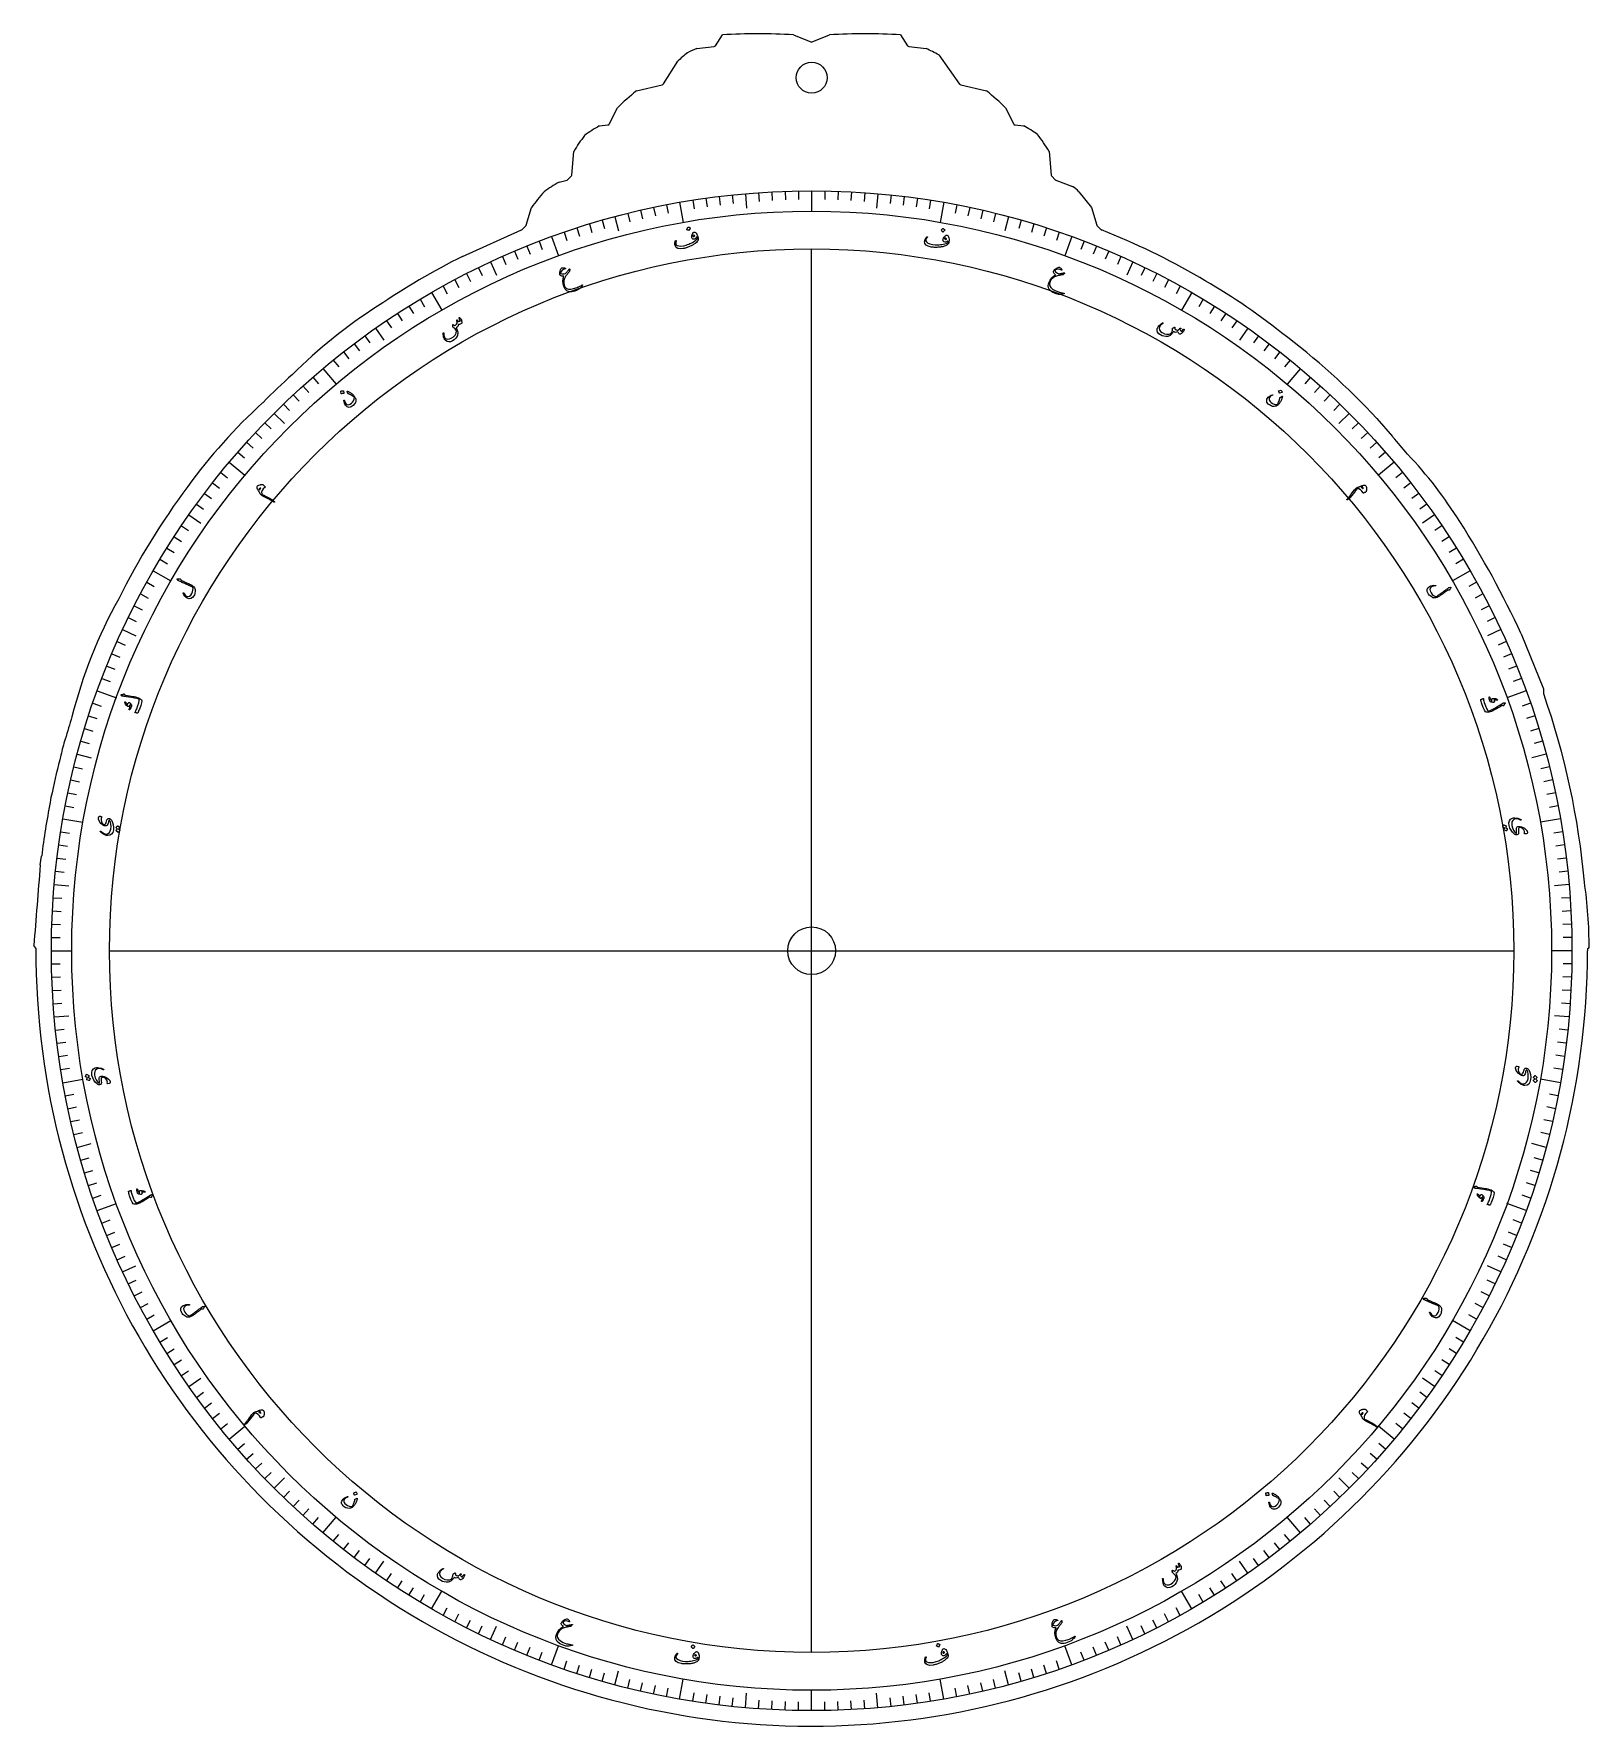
# Model space of a CAD drawing. Header units: millimetres. Extents: x -65 to 65, y -65 to 77.
import ezdxf

# ---------------------------------------------------------------- set-up
doc = ezdxf.new("R2010")
doc.units = ezdxf.units.MM
for name, color, linetype in [('CUT_INNER', 6, 'Continuous'), ('CUT_OUTER', 1, 'Continuous'), ('ENGRAVE', 7, 'Continuous'), ('ENGRAVE_FINE', 8, 'Continuous'), ('TEXT', 5, 'Continuous')]:
    doc.layers.add(name, color=color, linetype=linetype)

msp = doc.modelspace()

# ---------------------------------------------------------------- linework, layer by layer
at = {"layer": 'CUT_INNER'}
for centre, radius in [((0, 73.1806), 1.3), ((0, 0), 2)]:
    msp.add_circle(centre, radius, dxfattribs=at)
at = {"layer": 'CUT_OUTER'}
for points in [[(-8.0634, 75.8631), (-7.4816, 76.7774), (-7.4794, 76.7804)], [(-1.5243, 76.7804), (-1.5209, 76.7792), (-0.0701, 76.1821)], [(0.0441, 76.1821), (1.4942, 76.7792), (1.4976, 76.7804)], [(7.4528, 76.7804), (7.4549, 76.7774), (8.0374, 75.863)], [(-9.6128, 75.6247), (-9.6091, 75.6253), (-8.1724, 75.7947)], [(8.1463, 75.7947), (9.583, 75.6253), (9.5862, 75.6248)], [(-12.4247, 72.6542), (-11.2144, 74.5553), (-11.2124, 74.5582)], [(10.6527, 75.0918), (10.655, 75.0889), (12.398, 72.6486)], [(-14.6789, 72.0692), (-14.6754, 72.0703), (-12.5162, 72.5889)], [(12.4851, 72.59), (14.6494, 72.0703), (14.6529, 72.0692)], [(-16.9538, 69.298), (-16.2808, 70.644), (-16.2791, 70.6471)], [(16.2525, 70.6471), (16.2542, 70.644), (16.9272, 69.298)], [(-17.7904, 69.1364), (-17.7871, 69.137), (-17.0715, 69.216)], [(17.0449, 69.216), (17.7597, 69.1371), (17.7638, 69.1364)], [(-20.0965, 65.0135), (-19.9241, 66.9996), (-19.9236, 67.0032)], [(19.897, 67.0032), (19.8975, 66.9994), (20.0699, 65.0135)], [(-21.1678, 64.4252), (-21.1639, 64.4264), (-20.4971, 64.5934)], [(-20.4274, 64.6329), (-20.1399, 64.9204)], [(20.1132, 64.9204), (20.4072, 64.6265)], [(20.4606, 64.5921), (21.8484, 64.0713), (21.8522, 64.0696)], [(22.3884, 63.6223), (23.4504, 62.2949), (23.4525, 62.292), (23.4537, 62.2886), (23.8865, 60.8175)], [(-23.9125, 60.8175), (-23.4797, 62.2886), (-23.4785, 62.292)], [(-29.2539, 58.2048), (-24.3041, 60.414)], [(-24.2592, 60.4449), (-23.9503, 60.7538)], [(23.9243, 60.7538), (24.2329, 60.4452)], [(-46.0003, 45.9233), (-45.9619, 45.9619)], [(47.365, 44.6018), (48.6552, 43.1005), (48.6939, 43.057)], [(59.4521, 26.5575), (61.3164, 21.9415), (61.3176, 21.9381), (61.3178, 21.9346), (61.3178, 21.5666), (61.3336, 21.5219)], [(-64.6323, 7.1861), (-64.5148, 7.9264), (-64.5112, 7.9567)], [(-64.9994, 0.2054), (-65.1641, 0.4246), (-65.1662, 0.4278), (-65.1661, 0.4316)], [(65.1396, 0.2503), (65.1368, 0.2483), (64.9995, 0.1565)], [(64.9995, 0.1565), (65, 0)]]:
    msp.add_lwpolyline(points, dxfattribs=at)
for centre, radius, start, end in [((-4.5018, 17.5576), 59.2977, 87.121798, 92.878337), ((4.4751, 15.8872), 60.966, 87.200492, 92.799379), ((-3.0801, 66.2192), 11.6479, 129.016342, 134.281128), ((-6.5762, 67.7132), 8.4743, 110.997725, 116.919921), ((-8.1899, 75.9436), 0.15, 276.721275, 327.531273), ((-0.013, 76.3208), 0.15, 247.627302, 292.381375), ((8.1639, 75.9436), 0.15, 212.495836, 263.275859), ((3.9832, 63.0793), 13.7397, 60.960307, 65.934005), ((-12.5512, 72.7347), 0.15, 283.506511, 327.517717), ((12.5201, 72.7358), 0.15, 215.537678, 256.497295), ((-0.5705, 54.5825), 22.4685, 128.896798, 134.358174), ((1.0077, 55.1107), 21.7666, 45.542794, 51.179138), ((-6.2355, 58.8363), 15.9394, 143.415485, 149.177914), ((-10.6487, 56.6657), 14.371, 119.798927, 125.698654), ((-17.088, 69.3651), 0.15, 276.30443, 333.434949), ((17.0613, 69.3651), 0.15, 206.565051, 263.69557), ((11.9244, 58.3511), 12.2646, 55.226135, 61.568096), ((5.8088, 58.3662), 16.5249, 31.511182, 37.497293), ((-14.4192, 52.565), 13.6458, 119.640457, 125.854025), ((-20.5335, 64.7389), 0.15, 284.060887, 315), ((-20.246, 65.0265), 0.15, 315, 355.038907), ((20.2193, 65.0265), 0.15, 184.961093, 225), ((20.5133, 64.7325), 0.15, 225, 249.432477), ((19.9138, 61.2016), 3.4617, 44.370062, 55.946761), ((-9.273, 52.0189), 17.5309, 138.544343, 144.1264), ((-24.3653, 60.551), 0.15, 294.05267, 315), ((-24.0564, 60.8599), 0.15, 315, 343.606457), ((24.0304, 60.8599), 0.15, 196.393543, 225), ((24.339, 60.5513), 0.15, 225, 246.252471), ((2.4341, 4.7728), 59.7756, 59.77929, 68.565236), ((-0.8072, 1.6364), 63.3182, 116.696569, 124.164142), ((4.477, 7.5218), 56.3732, 51.766149, 60.16718), ((-12.9993, 17.6199), 43.2606, 122.690792, 134.843161), ((2.7846, 3.1159), 60.8974, 42.940817, 53.080913), ((-0.2955, 0.3028), 64.577, 131.9993, 135.004606), ((-14.5733, 11.4594), 46.6414, 132.361166, 143.933383), ((0.7094, 0.6195), 64.0582, 39.797759, 41.489544), ((24.3367, 17.282), 35.3162, 31.967105, 43.566764), ((-0.8628, 0.9027), 63.9408, 143.519743, 153.435841), ((-13.7872, -7.3907), 80.7247, 24.868898, 32.497371), ((-22.7534, 9.7886), 40.4292, 150.82497, 165.946096), ((0.0187, 0.0053), 64.9806, 5.080413, 19.336989), ((-0.4379, 0.13), 64.5432, 162.437024, 164.174372), ((-51.7094, 14.0657), 11.4291, 161.291464, 168.301276), ((-0.9635, 0.2256), 64.0104, 165.379213, 168.262014), ((-58.0594, 11.6979), 5.7873, 164.467368, 172.746245), ((-0.2416, 0.0343), 64.756, 168.965531, 172.972724), ((1898.2, -151.3345), 1969.223, 175.3827486, 175.5798878), ((27.1323, 0.2902), 38.0073, 359.939859, 8.273731), ((0.0002, -0.0002), 64.9998, 179.818811, 0.000134)]:
    msp.add_arc(centre, radius, start, end, dxfattribs=at)
at = {"layer": 'ENGRAVE'}
for points in [[(-11.0614, 62.7323), (-10.7651, 61.0519)], [(-5.5518, 63.4576), (-5.4456, 62.2435)], [(0, 63.7), (0, 61.9938)], [(5.5518, 63.4576), (5.4456, 62.2435)], [(11.0614, 62.7323), (10.7651, 61.0519)], [(-16.4868, 61.5295), (-16.1713, 60.3523)], [(16.4868, 61.5295), (16.1713, 60.3523)], [(-21.7867, 59.8584), (-21.2031, 58.2551)], [(21.7867, 59.8584), (21.2031, 58.2551)], [(0, -58.825), (0, 58.825)], [(-26.9208, 57.7318), (-26.4057, 56.6272)], [(26.9208, 57.7318), (26.4057, 56.6272)], [(-31.85, 55.1658), (-30.9969, 53.6882)], [(31.85, 55.1658), (30.9969, 53.6882)], [(-36.5368, 52.18), (-35.8378, 51.1816)], [(36.5368, 52.18), (35.8378, 51.1816)], [(-40.9456, 48.797), (-39.8488, 47.49)], [(40.9456, 48.797), (39.8488, 47.49)], [(-45.0427, 45.0427), (-44.1809, 44.1809)], [(45.0427, 45.0427), (44.1809, 44.1809)], [(-48.797, 40.9456), (-47.49, 39.8488)], [(48.797, 40.9456), (47.49, 39.8488)], [(-52.18, 36.5368), (-51.1816, 35.8378)], [(52.18, 36.5368), (51.1816, 35.8378)], [(-55.1658, 31.85), (-53.6882, 30.9969)], [(55.1658, 31.85), (53.6882, 30.9969)], [(-57.7318, 26.9208), (-56.6272, 26.4057)], [(57.7318, 26.9208), (56.6272, 26.4057)], [(-59.8584, 21.7867), (-58.2551, 21.2031)], [(59.8584, 21.7867), (58.2551, 21.2031)], [(-61.5295, 16.4868), (-60.3523, 16.1713)], [(61.5295, 16.4868), (60.3523, 16.1713)], [(-62.7323, 11.0614), (-61.0519, 10.7651)], [(62.7323, 11.0614), (61.0519, 10.7651)], [(-63.4576, 5.5518), (-62.2435, 5.4456)], [(63.4576, 5.5518), (62.2435, 5.4456)], [(-63.7, 0), (-61.9938, 0)], [(-58.825, 0), (58.825, 0)], [(63.7, 0), (61.9938, 0)], [(-63.4576, -5.5518), (-62.2435, -5.4456)], [(63.4576, -5.5518), (62.2435, -5.4456)], [(-62.7323, -11.0614), (-61.0519, -10.7651)], [(62.7323, -11.0614), (61.0519, -10.7651)], [(-61.5295, -16.4868), (-60.3523, -16.1713)], [(61.5295, -16.4868), (60.3523, -16.1713)], [(-59.8584, -21.7867), (-58.2551, -21.2031)], [(59.8584, -21.7867), (58.2551, -21.2031)], [(-57.7318, -26.9208), (-56.6272, -26.4057)], [(57.7318, -26.9208), (56.6272, -26.4057)], [(-55.1658, -31.85), (-53.6882, -30.9969)], [(55.1658, -31.85), (53.6882, -30.9969)], [(-52.18, -36.5368), (-51.1816, -35.8378)], [(52.18, -36.5368), (51.1816, -35.8378)], [(-48.797, -40.9456), (-47.49, -39.8488)], [(48.797, -40.9456), (47.49, -39.8488)], [(-45.0427, -45.0427), (-44.1809, -44.1809)], [(45.0427, -45.0427), (44.1809, -44.1809)], [(-40.9456, -48.797), (-39.8488, -47.49)], [(40.9456, -48.797), (39.8488, -47.49)], [(-36.5368, -52.18), (-35.8378, -51.1816)], [(36.5368, -52.18), (35.8378, -51.1816)], [(-31.85, -55.1658), (-30.9969, -53.6882)], [(31.85, -55.1658), (30.9969, -53.6882)], [(-26.9208, -57.7318), (-26.4057, -56.6272)], [(26.9208, -57.7318), (26.4057, -56.6272)], [(-21.7867, -59.8584), (-21.2031, -58.2551)], [(21.7867, -59.8584), (21.2031, -58.2551)], [(-16.4868, -61.5295), (-16.1713, -60.3523)], [(16.4868, -61.5295), (16.1713, -60.3523)], [(-11.0614, -62.7323), (-10.7651, -61.0519)], [(-5.5518, -63.4576), (-5.4456, -62.2435)], [(0, -63.7), (0, -61.9938)], [(5.5518, -63.4576), (5.4456, -62.2435)], [(11.0614, -62.7323), (10.7651, -61.0519)]]:
    msp.add_lwpolyline(points, dxfattribs=at)
for radius in [63.7, 63.7, 61.9938, 58.825, 58.825]:
    msp.add_circle((0, 0), radius, dxfattribs=at)
at = {"layer": 'ENGRAVE_FINE'}
for points in [[(-12.1545, 62.5297), (-12.015, 61.8118)], [(-9.9649, 62.9157), (-9.8505, 62.1935)], [(-8.8653, 63.0801), (-8.7636, 62.3559)], [(-7.7631, 63.2252), (-7.674, 62.4994)], [(-6.6585, 63.351), (-6.582, 62.6238)], [(-4.4435, 63.5448), (-4.3925, 62.8154)], [(-3.3338, 63.6127), (-3.2955, 62.8825)], [(-2.2231, 63.6612), (-2.1976, 62.9304)], [(-1.1117, 63.6903), (-1.099, 62.9592)], [(1.1117, 63.6903), (1.099, 62.9592)], [(2.2231, 63.6612), (2.1976, 62.9304)], [(3.3338, 63.6127), (3.2955, 62.8825)], [(4.4435, 63.5448), (4.3925, 62.8154)], [(6.6585, 63.351), (6.582, 62.6238)], [(7.7631, 63.2252), (7.674, 62.4994)], [(8.8653, 63.0801), (8.7636, 62.3559)], [(9.9649, 62.9157), (9.8505, 62.1935)], [(12.1545, 62.5297), (12.015, 61.8118)], [(-17.5581, 61.2324), (-17.3565, 60.5294)], [(-15.4104, 61.8078), (-15.2335, 61.0983)], [(-14.3294, 62.0674), (-14.1649, 61.3549)], [(-13.244, 62.308), (-13.0919, 61.5927)], [(13.244, 62.308), (13.0919, 61.5927)], [(14.3294, 62.0674), (14.1649, 61.3549)], [(15.4104, 61.8078), (15.2335, 61.0983)], [(17.5581, 61.2324), (17.3565, 60.5294)], [(-20.7387, 60.2295), (-20.5006, 59.5381)], [(-19.6844, 60.5823), (-19.4584, 59.8868)], [(-18.6241, 60.9166), (-18.4103, 60.2173)], [(18.6241, 60.9166), (18.4103, 60.2173)], [(19.6844, 60.5823), (19.4584, 59.8868)], [(20.7387, 60.2295), (20.5006, 59.5381)], [(-25.9091, 58.1928), (-25.6117, 57.5248)], [(-24.8896, 58.6362), (-24.6039, 57.963)], [(-23.8624, 59.0616), (-23.5885, 58.3836)], [(-22.828, 59.4691), (-22.566, 58.7864)], [(22.828, 59.4691), (22.566, 58.7864)], [(23.8624, 59.0616), (23.5885, 58.3836)], [(24.8896, 58.6362), (24.6039, 57.963)], [(25.9091, 58.1928), (25.6117, 57.5248)], [(-28.9192, 56.7571), (-28.5872, 56.1056)], [(-27.9242, 57.2532), (-27.6037, 56.5959)], [(27.9242, 57.2532), (27.6037, 56.5959)], [(28.9192, 56.7571), (28.5872, 56.1056)], [(-30.8824, 55.7133), (-30.5279, 55.0737)], [(-29.9053, 56.2438), (-29.562, 55.5981)], [(29.9053, 56.2438), (29.562, 55.5981)], [(30.8824, 55.7133), (30.5279, 55.0737)], [(-33.7559, 54.0207), (-33.3684, 53.4005)], [(-32.8079, 54.6016), (-32.4313, 53.9748)], [(32.8079, 54.6016), (32.4313, 53.9748)], [(33.7559, 54.0207), (33.3684, 53.4005)], [(-35.6206, 52.8097), (-35.2117, 52.2035)], [(-34.6935, 53.4233), (-34.2952, 52.81)], [(34.6935, 53.4233), (34.2952, 52.81)], [(35.6206, 52.8097), (35.2117, 52.2035)], [(-37.4419, 51.5344), (-37.0121, 50.9428)], [(37.4419, 51.5344), (37.0121, 50.9428)], [(-39.2176, 50.1963), (-38.7674, 49.6201)], [(-38.3356, 50.8731), (-37.8955, 50.2891)], [(38.3356, 50.8731), (37.8955, 50.2891)], [(39.2176, 50.1963), (38.7674, 49.6201)], [(-40.0877, 49.5042), (-39.6275, 48.9359)], [(40.0877, 49.5042), (39.6275, 48.9359)], [(-42.6236, 47.3383), (-42.1343, 46.7949)], [(-41.791, 48.075), (-41.3112, 47.5231)], [(41.791, 48.075), (41.3112, 47.5231)], [(42.6236, 47.3383), (42.1343, 46.7949)], [(-44.2497, 45.8219), (-43.7418, 45.2959)], [(-43.4433, 46.5872), (-42.9446, 46.0524)], [(43.4433, 46.5872), (42.9446, 46.0524)], [(44.2497, 45.8219), (43.7418, 45.2959)], [(-45.8219, 44.2497), (-45.2959, 43.7418)], [(45.8219, 44.2497), (45.2959, 43.7418)], [(-47.3383, 42.6236), (-46.7949, 42.1343)], [(-46.5872, 43.4433), (-46.0524, 42.9446)], [(46.5872, 43.4433), (46.0524, 42.9446)], [(47.3383, 42.6236), (46.7949, 42.1343)], [(-48.075, 41.791), (-47.5231, 41.3112)], [(48.075, 41.791), (47.5231, 41.3112)], [(-49.5042, 40.0877), (-48.9359, 39.6275)], [(49.5042, 40.0877), (48.9359, 39.6275)], [(-50.8731, 38.3356), (-50.2891, 37.8955)], [(-50.1963, 39.2176), (-49.6201, 38.7674)], [(50.1963, 39.2176), (49.6201, 38.7674)], [(50.8731, 38.3356), (50.2891, 37.8955)], [(-51.5344, 37.4419), (-50.9428, 37.0121)], [(51.5344, 37.4419), (50.9428, 37.0121)], [(-52.8097, 35.6206), (-52.2035, 35.2117)], [(52.8097, 35.6206), (52.2035, 35.2117)], [(-53.4233, 34.6935), (-52.81, 34.2952)], [(53.4233, 34.6935), (52.81, 34.2952)], [(-54.6016, 32.8079), (-53.9748, 32.4313)], [(-54.0207, 33.7559), (-53.4005, 33.3684)], [(54.0207, 33.7559), (53.4005, 33.3684)], [(54.6016, 32.8079), (53.9748, 32.4313)], [(-56.2438, 29.9053), (-55.5981, 29.562)], [(-55.7133, 30.8824), (-55.0737, 30.5279)], [(55.7133, 30.8824), (55.0737, 30.5279)], [(56.2438, 29.9053), (55.5981, 29.562)], [(-56.7571, 28.9192), (-56.1056, 28.5872)], [(56.7571, 28.9192), (56.1056, 28.5872)], [(-57.2532, 27.9242), (-56.5959, 27.6037)], [(57.2532, 27.9242), (56.5959, 27.6037)], [(-58.1928, 25.9091), (-57.5248, 25.6117)], [(58.1928, 25.9091), (57.5248, 25.6117)], [(-58.6362, 24.8896), (-57.963, 24.6039)], [(58.6362, 24.8896), (57.963, 24.6039)], [(-59.4691, 22.828), (-58.7864, 22.566)], [(-59.0616, 23.8624), (-58.3836, 23.5885)], [(59.0616, 23.8624), (58.3836, 23.5885)], [(59.4691, 22.828), (58.7864, 22.566)], [(-60.2295, 20.7387), (-59.5381, 20.5006)], [(60.2295, 20.7387), (59.5381, 20.5006)], [(-60.9166, 18.6241), (-60.2173, 18.4103)], [(-60.5823, 19.6844), (-59.8868, 19.4584)], [(60.5823, 19.6844), (59.8868, 19.4584)], [(60.9166, 18.6241), (60.2173, 18.4103)], [(-61.2324, 17.5581), (-60.5294, 17.3565)], [(61.2324, 17.5581), (60.5294, 17.3565)], [(-62.0674, 14.3294), (-61.3549, 14.1649)], [(-61.8078, 15.4104), (-61.0983, 15.2335)], [(61.8078, 15.4104), (61.0983, 15.2335)], [(62.0674, 14.3294), (61.3549, 14.1649)], [(-62.308, 13.244), (-61.5927, 13.0919)], [(62.308, 13.244), (61.5927, 13.0919)], [(-62.5297, 12.1545), (-61.8118, 12.015)], [(62.5297, 12.1545), (61.8118, 12.015)], [(-62.9157, 9.9649), (-62.1935, 9.8505)], [(62.9157, 9.9649), (62.1935, 9.8505)], [(-63.0801, 8.8653), (-62.3559, 8.7636)], [(63.0801, 8.8653), (62.3559, 8.7636)], [(-63.2252, 7.7631), (-62.4994, 7.674)], [(63.2252, 7.7631), (62.4994, 7.674)], [(-63.351, 6.6585), (-62.6238, 6.582)], [(63.351, 6.6585), (62.6238, 6.582)], [(-63.5448, 4.4435), (-62.8154, 4.3925)], [(63.5448, 4.4435), (62.8154, 4.3925)], [(-63.6127, 3.3338), (-62.8825, 3.2955)], [(63.6127, 3.3338), (62.8825, 3.2955)], [(-63.6612, 2.2231), (-62.9304, 2.1976)], [(63.6612, 2.2231), (62.9304, 2.1976)], [(-63.6903, 1.1117), (-62.9592, 1.099)], [(63.6903, 1.1117), (62.9592, 1.099)], [(-63.6903, -1.1117), (-62.9592, -1.099)], [(63.6903, -1.1117), (62.9592, -1.099)], [(-63.6612, -2.2231), (-62.9304, -2.1976)], [(63.6612, -2.2231), (62.9304, -2.1976)], [(-63.6127, -3.3338), (-62.8825, -3.2955)], [(63.6127, -3.3338), (62.8825, -3.2955)], [(-63.5448, -4.4435), (-62.8154, -4.3925)], [(63.5448, -4.4435), (62.8154, -4.3925)], [(-63.351, -6.6585), (-62.6238, -6.582)], [(63.351, -6.6585), (62.6238, -6.582)], [(-63.2252, -7.7631), (-62.4994, -7.674)], [(63.2252, -7.7631), (62.4994, -7.674)], [(-63.0801, -8.8653), (-62.3559, -8.7636)], [(-62.9157, -9.9649), (-62.1935, -9.8505)], [(62.9157, -9.9649), (62.1935, -9.8505)], [(63.0801, -8.8653), (62.3559, -8.7636)], [(-62.5297, -12.1545), (-61.8118, -12.015)], [(62.5297, -12.1545), (61.8118, -12.015)], [(-62.308, -13.244), (-61.5927, -13.0919)], [(-62.0674, -14.3294), (-61.3549, -14.1649)], [(62.0674, -14.3294), (61.3549, -14.1649)], [(62.308, -13.244), (61.5927, -13.0919)], [(-61.8078, -15.4104), (-61.0983, -15.2335)], [(61.8078, -15.4104), (61.0983, -15.2335)], [(-61.2324, -17.5581), (-60.5294, -17.3565)], [(-60.9166, -18.6241), (-60.2173, -18.4103)], [(60.9166, -18.6241), (60.2173, -18.4103)], [(61.2324, -17.5581), (60.5294, -17.3565)], [(-60.5823, -19.6844), (-59.8868, -19.4584)], [(60.5823, -19.6844), (59.8868, -19.4584)], [(-60.2295, -20.7387), (-59.5381, -20.5006)], [(60.2295, -20.7387), (59.5381, -20.5006)], [(-59.4691, -22.828), (-58.7864, -22.566)], [(59.4691, -22.828), (58.7864, -22.566)], [(-59.0616, -23.8624), (-58.3836, -23.5885)], [(59.0616, -23.8624), (58.3836, -23.5885)], [(-58.6362, -24.8896), (-57.963, -24.6039)], [(58.6362, -24.8896), (57.963, -24.6039)], [(-58.1928, -25.9091), (-57.5248, -25.6117)], [(58.1928, -25.9091), (57.5248, -25.6117)], [(-57.2532, -27.9242), (-56.5959, -27.6037)], [(57.2532, -27.9242), (56.5959, -27.6037)], [(-56.7571, -28.9192), (-56.1056, -28.5872)], [(-56.2438, -29.9053), (-55.5981, -29.562)], [(56.2438, -29.9053), (55.5981, -29.562)], [(56.7571, -28.9192), (56.1056, -28.5872)], [(-55.7133, -30.8824), (-55.0737, -30.5279)], [(55.7133, -30.8824), (55.0737, -30.5279)], [(-54.6016, -32.8079), (-53.9748, -32.4313)], [(54.6016, -32.8079), (53.9748, -32.4313)], [(-54.0207, -33.7559), (-53.4005, -33.3684)], [(54.0207, -33.7559), (53.4005, -33.3684)], [(-53.4233, -34.6935), (-52.81, -34.2952)], [(-52.8097, -35.6206), (-52.2035, -35.2117)], [(52.8097, -35.6206), (52.2035, -35.2117)], [(53.4233, -34.6935), (52.81, -34.2952)], [(-51.5344, -37.4419), (-50.9428, -37.0121)], [(-50.8731, -38.3356), (-50.2891, -37.8955)], [(50.8731, -38.3356), (50.2891, -37.8955)], [(51.5344, -37.4419), (50.9428, -37.0121)], [(-50.1963, -39.2176), (-49.6201, -38.7674)], [(-49.5042, -40.0877), (-48.9359, -39.6275)], [(49.5042, -40.0877), (48.9359, -39.6275)], [(50.1963, -39.2176), (49.6201, -38.7674)], [(-48.075, -41.791), (-47.5231, -41.3112)], [(-47.3383, -42.6236), (-46.7949, -42.1343)], [(47.3383, -42.6236), (46.7949, -42.1343)], [(48.075, -41.791), (47.5231, -41.3112)], [(-46.5872, -43.4433), (-46.0524, -42.9446)], [(-45.8219, -44.2497), (-45.2959, -43.7418)], [(45.8219, -44.2497), (45.2959, -43.7418)], [(46.5872, -43.4433), (46.0524, -42.9446)], [(-44.2497, -45.8219), (-43.7418, -45.2959)], [(44.2497, -45.8219), (43.7418, -45.2959)], [(-43.4433, -46.5872), (-42.9446, -46.0524)], [(-42.6236, -47.3383), (-42.1343, -46.7949)], [(42.6236, -47.3383), (42.1343, -46.7949)], [(43.4433, -46.5872), (42.9446, -46.0524)], [(-41.791, -48.075), (-41.3112, -47.5231)], [(41.791, -48.075), (41.3112, -47.5231)], [(-40.0877, -49.5042), (-39.6275, -48.9359)], [(-39.2176, -50.1963), (-38.7674, -49.6201)], [(39.2176, -50.1963), (38.7674, -49.6201)], [(40.0877, -49.5042), (39.6275, -48.9359)], [(-38.3356, -50.8731), (-37.8955, -50.2891)], [(-37.4419, -51.5344), (-37.0121, -50.9428)], [(37.4419, -51.5344), (37.0121, -50.9428)], [(38.3356, -50.8731), (37.8955, -50.2891)], [(-35.6206, -52.8097), (-35.2117, -52.2035)], [(35.6206, -52.8097), (35.2117, -52.2035)], [(-34.6935, -53.4233), (-34.2952, -52.81)], [(-33.7559, -54.0207), (-33.3684, -53.4005)], [(33.7559, -54.0207), (33.3684, -53.4005)], [(34.6935, -53.4233), (34.2952, -52.81)], [(-32.8079, -54.6016), (-32.4313, -53.9748)], [(-30.8824, -55.7133), (-30.5279, -55.0737)], [(30.8824, -55.7133), (30.5279, -55.0737)], [(32.8079, -54.6016), (32.4313, -53.9748)], [(-29.9053, -56.2438), (-29.562, -55.5981)], [(-28.9192, -56.7571), (-28.5872, -56.1056)], [(-27.9242, -57.2532), (-27.6037, -56.5959)], [(27.9242, -57.2532), (27.6037, -56.5959)], [(28.9192, -56.7571), (28.5872, -56.1056)], [(29.9053, -56.2438), (29.562, -55.5981)], [(-25.9091, -58.1928), (-25.6117, -57.5248)], [(-24.8896, -58.6362), (-24.6039, -57.963)], [(24.8896, -58.6362), (24.6039, -57.963)], [(25.9091, -58.1928), (25.6117, -57.5248)], [(-23.8624, -59.0616), (-23.5885, -58.3836)], [(-22.828, -59.4691), (-22.566, -58.7864)], [(-20.7387, -60.2295), (-20.5006, -59.5381)], [(20.7387, -60.2295), (20.5006, -59.5381)], [(22.828, -59.4691), (22.566, -58.7864)], [(23.8624, -59.0616), (23.5885, -58.3836)], [(-19.6844, -60.5823), (-19.4584, -59.8868)], [(-18.6241, -60.9166), (-18.4103, -60.2173)], [(-17.5581, -61.2324), (-17.3565, -60.5294)], [(17.5581, -61.2324), (17.3565, -60.5294)], [(18.6241, -60.9166), (18.4103, -60.2173)], [(19.6844, -60.5823), (19.4584, -59.8868)], [(-15.4104, -61.8078), (-15.2335, -61.0983)], [(-14.3294, -62.0674), (-14.1649, -61.3549)], [(-13.244, -62.308), (-13.0919, -61.5927)], [(-12.1545, -62.5297), (-12.015, -61.8118)], [(-9.9649, -62.9157), (-9.8505, -62.1935)], [(-8.8653, -63.0801), (-8.7636, -62.3559)], [(8.8653, -63.0801), (8.7636, -62.3559)], [(9.9649, -62.9157), (9.8505, -62.1935)], [(12.1545, -62.5297), (12.015, -61.8118)], [(13.244, -62.308), (13.0919, -61.5927)], [(14.3294, -62.0674), (14.1649, -61.3549)], [(15.4104, -61.8078), (15.2335, -61.0983)], [(-7.7631, -63.2252), (-7.674, -62.4994)], [(-6.6585, -63.351), (-6.582, -62.6238)], [(-4.4435, -63.5448), (-4.3925, -62.8154)], [(-3.3338, -63.6127), (-3.2955, -62.8825)], [(-2.2231, -63.6612), (-2.1976, -62.9304)], [(-1.1117, -63.6903), (-1.099, -62.9592)], [(1.1117, -63.6903), (1.099, -62.9592)], [(2.2231, -63.6612), (2.1976, -62.9304)], [(3.3338, -63.6127), (3.2955, -62.8825)], [(4.4435, -63.5448), (4.3925, -62.8154)], [(6.6585, -63.351), (6.582, -62.6238)], [(7.7631, -63.2252), (7.674, -62.4994)]]:
    msp.add_lwpolyline(points, dxfattribs=at)
at = {"layer": 'TEXT'}
for points in [[(-9.8848, 60.2285), (-9.8386, 60.2395), (-9.7892, 60.2293), (-9.7367, 60.1978), (-9.6811, 60.145), (-9.6277, 60.0733), (-9.5817, 59.985), (-9.5429, 59.88), (-9.5115, 59.7584), (-9.503, 59.7138), (-9.4995, 59.6717), (-9.5008, 59.6321), (-9.5069, 59.595), (-9.5371, 59.5181), (-9.588, 59.4411), (-9.6595, 59.3639), (-9.7516, 59.2866), (-9.8044, 59.2489), (-9.8594, 59.2125), (-9.9164, 59.1773), (-9.9754, 59.1433), (-10.0367, 59.1106), (-10.1004, 59.0789), (-10.1665, 59.0485), (-10.2349, 59.0191), (-10.3038, 58.9914), (-10.3715, 58.9658), (-10.4379, 58.9422), (-10.5029, 58.9207), (-10.5669, 58.9015), (-10.63, 58.8845), (-10.6921, 58.8699), (-10.7533, 58.8577), (-11.0132, 58.8312), (-11.214, 58.8631), (-11.3561, 58.9538), (-11.4395, 59.1037), (-11.4483, 59.1406), (-11.4543, 59.1834), (-11.4576, 59.2321), (-11.4581, 59.2867), (-11.4536, 59.3477), (-11.4426, 59.4081), (-11.4251, 59.4679), (-11.4012, 59.5272), (-11.3973, 59.5343), (-11.3922, 59.5397), (-11.3859, 59.5436), (-11.3784, 59.5459), (-11.3708, 59.5464), (-11.3642, 59.5445), (-11.3588, 59.5403), (-11.3544, 59.5338), (-11.3515, 59.5263), (-11.3504, 59.519), (-11.3511, 59.512), (-11.3538, 59.5052), (-11.3928, 59.3707), (-11.3935, 59.2621), (-11.3561, 59.1793), (-11.2807, 59.1223), (-11.13, 59.0765), (-10.9502, 59.0662), (-10.7411, 59.0911), (-10.5024, 59.151), (-10.399, 59.1851), (-10.2963, 59.2242), (-10.1942, 59.2684), (-10.0928, 59.3176), (-9.9921, 59.3718), (-9.8922, 59.4311), (-9.7931, 59.4954), (-9.6949, 59.5647), (-9.6433, 59.6066), (-9.606, 59.6487), (-9.583, 59.6912), (-9.5744, 59.7341), (-9.587, 59.7606), (-9.6039, 59.784), (-9.6251, 59.8044), (-9.6506, 59.8217), (-9.6534, 59.8223), (-9.6563, 59.8202), (-9.6595, 59.8154), (-9.6627, 59.8079), (-9.6875, 59.7488), (-9.7185, 59.7025), (-9.7557, 59.6687), (-9.799, 59.6476), (-9.8822, 59.6327), (-9.9504, 59.6464), (-10.0038, 59.6887), (-10.0423, 59.7596), (-10.053, 59.8261), (-10.0443, 59.911), (-10.0162, 60.0144), (-9.9683, 60.1362), (-9.9519, 60.167), (-9.9325, 60.1927), (-9.9102, 60.2132), (-9.8848, 60.2285)], [(-10.3846, 60.6543), (-10.3822, 60.6577), (-10.3784, 60.6601), (-10.3731, 60.6616), (-10.3665, 60.6621), (-10.3175, 60.6517), (-10.2705, 60.6368), (-10.2254, 60.6173), (-10.1824, 60.5933), (-10.1779, 60.5893), (-10.1755, 60.5849), (-10.1752, 60.5802), (-10.1769, 60.5752), (-10.2579, 60.3805), (-10.2613, 60.3756), (-10.2664, 60.3737), (-10.2733, 60.3748), (-10.2818, 60.3788), (-10.2892, 60.3823), (-10.3008, 60.3875), (-10.3167, 60.3943), (-10.3367, 60.4028), (-10.3613, 60.4129), (-10.3907, 60.4245), (-10.425, 60.4377), (-10.464, 60.4524), (-10.4693, 60.455), (-10.4723, 60.4581), (-10.4729, 60.4616), (-10.4711, 60.4654)], [(-9.8055, 59.906), (-9.7986, 59.9178), (-9.7979, 59.9286), (-9.8032, 59.9385), (-9.8147, 59.9473), (-9.8585, 59.966), (-9.8946, 59.9663), (-9.9228, 59.9483), (-9.9431, 59.9119), (-9.9448, 59.9015), (-9.9441, 59.8926), (-9.941, 59.8854), (-9.9354, 59.8798), (-9.8994, 59.8647), (-9.8657, 59.864), (-9.8344, 59.8777), (-9.8055, 59.906)], [(11.3107, 59.9771), (11.3579, 59.9716), (11.4008, 59.9451), (11.4393, 59.8976), (11.4735, 59.829), (11.4992, 59.7434), (11.5122, 59.6446), (11.5127, 59.5327), (11.5007, 59.4076), (11.4934, 59.3628), (11.4823, 59.3221), (11.4676, 59.2853), (11.4491, 59.2526), (11.3944, 59.1906), (11.3203, 59.1357), (11.2267, 59.0876), (11.1137, 59.0464), (11.0512, 59.0291), (10.9871, 59.0136), (10.9215, 59.0001), (10.8544, 58.9884), (10.7855, 58.9785), (10.7149, 58.9706), (10.6424, 58.9645), (10.5681, 58.9604), (10.4938, 58.9579), (10.4215, 58.957), (10.351, 58.9575), (10.2825, 58.9596), (10.2158, 58.9634), (10.1508, 58.969), (10.0874, 58.9765), (10.0257, 58.986), (9.7725, 59.05), (9.5946, 59.1486), (9.4921, 59.2824), (9.4651, 59.4519), (9.4694, 59.4895), (9.4784, 59.5318), (9.4919, 59.5787), (9.5101, 59.6302), (9.5353, 59.6859), (9.5662, 59.7389), (9.6031, 59.7892), (9.6459, 59.8367), (9.6519, 59.842), (9.6586, 59.8454), (9.6659, 59.8469), (9.6738, 59.8465), (9.681, 59.8443), (9.6865, 59.8403), (9.6902, 59.8345), (9.6921, 59.8269), (9.6923, 59.8188), (9.6908, 59.8116), (9.6877, 59.8053), (9.6829, 59.7998), (9.6002, 59.6868), (9.5624, 59.585), (9.5693, 59.4944), (9.6206, 59.415), (9.7466, 59.3204), (9.912, 59.2492), (10.117, 59.2012), (10.3618, 59.1758), (10.4706, 59.1725), (10.5805, 59.1741), (10.6915, 59.1807), (10.8037, 59.1922), (10.9169, 59.2088), (11.031, 59.2303), (11.1461, 59.2568), (11.2621, 59.2884), (11.3249, 59.3101), (11.3744, 59.3369), (11.4105, 59.369), (11.4332, 59.4063), (11.4305, 59.4355), (11.4226, 59.4633), (11.4097, 59.4897), (11.3916, 59.5147), (11.3892, 59.5162), (11.3857, 59.5153), (11.3811, 59.5118), (11.3755, 59.5058), (11.332, 59.4589), (11.287, 59.4259), (11.2406, 59.4069), (11.1926, 59.4019), (11.1094, 59.4163), (11.0499, 59.4525), (11.0143, 59.5105), (11.0023, 59.5903), (11.015, 59.6565), (11.0522, 59.7333), (11.114, 59.8208), (11.2006, 59.9189), (11.2266, 59.9423), (11.2536, 59.9598), (11.2816, 59.9714), (11.3107, 59.9771)], [(10.9866, 60.5481), (10.9901, 60.5505), (10.9945, 60.5515), (10.9999, 60.5511), (11.0063, 60.5493), (11.0488, 60.5228), (11.0879, 60.4927), (11.1236, 60.459), (11.1558, 60.4217), (11.1587, 60.4164), (11.1594, 60.4115), (11.1581, 60.4069), (11.1548, 60.4028), (11.0121, 60.2475), (11.0072, 60.2441), (11.0017, 60.244), (10.9957, 60.2474), (10.989, 60.2541), (10.9833, 60.2599), (10.9741, 60.2688), (10.9616, 60.2806), (10.9456, 60.2954), (10.926, 60.3133), (10.9023, 60.3343), (10.8746, 60.3584), (10.843, 60.3856), (10.8389, 60.3899), (10.8371, 60.3938), (10.8378, 60.3972), (10.8407, 60.4003)], [(11.2749, 59.6469), (11.2854, 59.6557), (11.2898, 59.6656), (11.2882, 59.6766), (11.2804, 59.6889), (11.2456, 59.7214), (11.2118, 59.734), (11.1792, 59.7267), (11.1476, 59.6995), (11.1424, 59.6903), (11.1401, 59.6818), (11.1406, 59.6739), (11.1439, 59.6667), (11.1726, 59.6402), (11.204, 59.628), (11.238, 59.6302), (11.2749, 59.6469)], [(-20.957, 57.211), (-20.9254, 57.2332), (-20.8872, 57.2465), (-20.8423, 57.251), (-20.7906, 57.2467), (-20.7633, 57.2415), (-20.7377, 57.2356), (-20.7139, 57.2288), (-20.6919, 57.2213), (-20.6717, 57.2131), (-20.6533, 57.2043), (-20.6368, 57.195), (-20.6222, 57.1853), (-20.611, 57.1746), (-20.6108, 57.1657), (-20.6215, 57.1584), (-20.6432, 57.1527), (-20.7795, 57.1133), (-20.8923, 57.0396), (-20.9813, 56.9319), (-21.0465, 56.7901), (-21.0469, 56.7823), (-21.0442, 56.7753), (-21.0383, 56.7692), (-21.0293, 56.7639), (-20.9263, 56.7335), (-20.8243, 56.7256), (-20.7232, 56.7405), (-20.6229, 56.7779), (-20.6061, 56.7881), (-20.5858, 56.8051), (-20.5621, 56.829), (-20.5349, 56.8598), (-20.4866, 56.9196), (-20.4439, 56.9724), (-20.4068, 57.0181), (-20.3752, 57.0568), (-20.3492, 57.0885), (-20.3289, 57.1132), (-20.3142, 57.1309), (-20.3052, 57.1416), (-20.2907, 57.1525), (-20.2803, 57.1511), (-20.274, 57.1373), (-20.2718, 57.1111), (-20.2735, 57.0398), (-20.2778, 56.9856), (-20.2848, 56.9485), (-20.2944, 56.9286), (-20.3323, 56.8907), (-20.3716, 56.8483), (-20.4122, 56.8015), (-20.4541, 56.7503), (-20.4974, 56.6947), (-20.5418, 56.6347), (-20.5876, 56.5702), (-20.6346, 56.5013), (-20.7205, 56.3411), (-20.7679, 56.1727), (-20.777, 55.996), (-20.748, 55.8112), (-20.7149, 55.7171), (-20.6679, 55.6356), (-20.6072, 55.5667), (-20.5329, 55.5103), (-20.379, 55.4547), (-20.1817, 55.4503), (-19.9405, 55.4967), (-19.655, 55.5931), (-19.612, 55.6114), (-19.566, 55.632), (-19.5171, 55.6548), (-19.4651, 55.6798), (-19.4102, 55.7072), (-19.3527, 55.737), (-19.2924, 55.7692), (-19.2295, 55.8038), (-19.2184, 55.809), (-19.2096, 55.8113), (-19.2031, 55.8106), (-19.199, 55.8069), (-19.202, 55.7807), (-19.2332, 55.7317), (-19.2927, 55.6599), (-19.3801, 55.5652), (-19.4342, 55.511), (-19.483, 55.4676), (-19.5265, 55.435), (-19.5647, 55.4133), (-19.7121, 55.348), (-19.8489, 55.2972), (-19.9752, 55.2611), (-20.091, 55.2397), (-20.3258, 55.243), (-20.5171, 55.3152), (-20.6648, 55.4568), (-20.7689, 55.6681), (-20.8302, 55.908), (-20.8489, 56.1327), (-20.8246, 56.3421), (-20.7573, 56.5363), (-20.8499, 56.5426), (-20.928, 56.5548), (-20.9914, 56.5729), (-21.0402, 56.5971), (-21.0553, 56.6085), (-21.0678, 56.6225), (-21.0779, 56.639), (-21.0854, 56.6579), (-21.097, 56.7122), (-21.1033, 56.7653), (-21.1045, 56.8171), (-21.1005, 56.8678), (-21.0796, 56.9744), (-21.0487, 57.0672), (-21.0078, 57.1461), (-20.957, 57.211)], [(20.7206, 57.2971), (20.759, 57.2938), (20.7968, 57.2794), (20.8342, 57.254), (20.8709, 57.2175), (20.8885, 57.196), (20.9043, 57.175), (20.9182, 57.1545), (20.9302, 57.1345), (20.9404, 57.1152), (20.9489, 57.0968), (20.9555, 57.0791), (20.9604, 57.0622), (20.9622, 57.0468), (20.9566, 57.0398), (20.9437, 57.0411), (20.9235, 57.0507), (20.7937, 57.1081), (20.6599, 57.1242), (20.5224, 57.0989), (20.3814, 57.0322), (20.3761, 57.0264), (20.3737, 57.0193), (20.3743, 57.0109), (20.3778, 57.001), (20.4371, 56.9115), (20.5102, 56.84), (20.5972, 56.7863), (20.6981, 56.7506), (20.7175, 56.7476), (20.744, 56.7476), (20.7775, 56.7506), (20.8181, 56.7567), (20.8935, 56.7715), (20.9602, 56.7845), (21.018, 56.7956), (21.0671, 56.805), (21.1074, 56.8126), (21.1388, 56.8184), (21.1615, 56.8226), (21.1753, 56.8249), (21.1934, 56.824), (21.2004, 56.8162), (21.1963, 56.8016), (21.1812, 56.7801), (21.1341, 56.7266), (21.0959, 56.6878), (21.0668, 56.6639), (21.0466, 56.6548), (20.9931, 56.6502), (20.9358, 56.643), (20.8747, 56.6332), (20.8096, 56.6209), (20.7408, 56.6061), (20.6681, 56.5887), (20.5916, 56.5687), (20.5113, 56.5461), (20.3426, 56.4787), (20.198, 56.3801), (20.0774, 56.2507), (19.9809, 56.0905), (19.9457, 55.997), (19.9293, 55.9044), (19.9315, 55.8126), (19.9523, 55.7217), (20.0344, 55.5802), (20.1827, 55.4499), (20.3973, 55.3304), (20.678, 55.2208), (20.7227, 55.2072), (20.7711, 55.1934), (20.8233, 55.1793), (20.8792, 55.1651), (20.9388, 55.1508), (21.0021, 55.1367), (21.0689, 55.1226), (21.1393, 55.1087), (21.1512, 55.1056), (21.1594, 55.1016), (21.1639, 55.0969), (21.1647, 55.0914), (21.1456, 55.0733), (21.0902, 55.0559), (20.9985, 55.0391), (20.8706, 55.0227), (20.7943, 55.016), (20.729, 55.0141), (20.6748, 55.0171), (20.6316, 55.025), (20.4766, 55.0697), (20.3392, 55.1187), (20.2193, 55.1722), (20.1168, 55.2303), (19.939, 55.3838), (19.839, 55.562), (19.8167, 55.7655), (19.8729, 55.9943), (19.9801, 56.2174), (20.1102, 56.4015), (20.2634, 56.5464), (20.4398, 56.6519), (20.3729, 56.7162), (20.321, 56.7757), (20.284, 56.8304), (20.2622, 56.8802), (20.258, 56.8987), (20.2573, 56.9175), (20.2602, 56.9366), (20.2667, 56.9559), (20.2927, 57.0049), (20.3219, 57.0497), (20.3544, 57.0902), (20.39, 57.1264), (20.4745, 57.1947), (20.5578, 57.2459), (20.6398, 57.28), (20.7206, 57.2971)], [(-29.535, 53.0335), (-29.5364, 53.0445), (-29.5353, 53.0535), (-29.5318, 53.0605), (-29.5258, 53.0656), (-29.5165, 53.0694), (-29.5075, 53.0704), (-29.4985, 53.0686), (-29.4898, 53.0641), (-29.4638, 53.045), (-29.4377, 53.0178), (-29.4116, 52.9826), (-29.3854, 52.9394), (-29.3499, 52.8648), (-29.3253, 52.7888), (-29.3117, 52.7113), (-29.309, 52.6326), (-29.3116, 52.6118), (-29.317, 52.5938), (-29.3253, 52.5786), (-29.3365, 52.5662), (-29.3847, 52.535), (-29.4435, 52.5137), (-29.5128, 52.5022), (-29.5928, 52.5005), (-29.6045, 52.4003), (-29.6389, 52.3187), (-29.696, 52.2554), (-29.776, 52.2103), (-29.7541, 52.1658), (-29.7342, 52.1223), (-29.7164, 52.0798), (-29.7007, 52.0383), (-29.687, 51.9976), (-29.675, 51.9574), (-29.6648, 51.9177), (-29.6564, 51.8784), (-29.6466, 51.8045), (-29.648, 51.7304), (-29.6604, 51.6559), (-29.684, 51.581), (-29.7552, 51.4349), (-29.8463, 51.308), (-29.9573, 51.2005), (-30.0884, 51.112), (-30.2539, 51.0426), (-30.4076, 51.0259), (-30.5497, 51.062), (-30.6802, 51.1509), (-30.7145, 51.1906), (-30.7472, 51.2422), (-30.7782, 51.3058), (-30.8075, 51.3813), (-30.8336, 51.4676), (-30.8536, 51.5617), (-30.8675, 51.6635), (-30.8754, 51.773), (-30.8751, 51.7803), (-30.8732, 51.7866), (-30.8696, 51.7918), (-30.8644, 51.7959), (-30.8584, 51.7988), (-30.8526, 51.8002), (-30.847, 51.8002), (-30.8415, 51.7987), (-30.8361, 51.7949), (-30.8321, 51.7899), (-30.8295, 51.7838), (-30.8282, 51.7765), (-30.8153, 51.6323), (-30.7949, 51.5195), (-30.7673, 51.438), (-30.7326, 51.3878), (-30.6132, 51.3027), (-30.4838, 51.2662), (-30.3444, 51.278), (-30.1947, 51.3382), (-30.0095, 51.4634), (-29.8749, 51.6078), (-29.7908, 51.7719), (-29.7571, 51.956), (-29.8044, 52.0376), (-29.8671, 52.1163), (-29.9456, 52.1921), (-30.0397, 52.265), (-30.0502, 52.2719), (-30.0578, 52.279), (-30.0626, 52.2864), (-30.0645, 52.2941), (-30.0666, 52.3231), (-30.0684, 52.3504), (-30.0699, 52.3761), (-30.0711, 52.4), (-30.0718, 52.422), (-30.072, 52.4418), (-30.0716, 52.4594), (-30.0705, 52.4748), (-30.069, 52.4819), (-30.0656, 52.4864), (-30.0604, 52.4882), (-30.0533, 52.4873), (-30.0491, 52.486), (-30.0431, 52.4837), (-30.0351, 52.4805), (-30.0253, 52.4763), (-30.0138, 52.4711), (-30.0009, 52.4646), (-29.9867, 52.4568), (-29.971, 52.4478), (-29.9401, 52.431), (-29.9158, 52.4199), (-29.8981, 52.4144), (-29.8871, 52.4146), (-29.8314, 52.4404), (-29.7835, 52.4797), (-29.7431, 52.5324), (-29.7103, 52.5987), (-29.7045, 52.6336), (-29.7076, 52.6838), (-29.7196, 52.7491), (-29.7405, 52.8297), (-29.7424, 52.8374), (-29.7422, 52.8449), (-29.7399, 52.8522), (-29.7355, 52.8594), (-29.7307, 52.8651), (-29.7254, 52.8692), (-29.7194, 52.8715), (-29.7128, 52.8722), (-29.6978, 52.8638), (-29.6813, 52.8414), (-29.6634, 52.805), (-29.6441, 52.7546), (-29.5884, 52.7525), (-29.5347, 52.7607), (-29.4831, 52.7791), (-29.4336, 52.8078), (-29.4426, 52.8224), (-29.4513, 52.8336), (-29.4597, 52.8411), (-29.4679, 52.8451), (-29.4764, 52.8484), (-29.483, 52.8529), (-29.4874, 52.8584), (-29.4898, 52.8652)], [(31.1609, 52.0948), (31.1697, 52.1015), (31.1781, 52.1051), (31.1859, 52.1055), (31.1932, 52.1029), (31.2011, 52.0968), (31.2066, 52.0894), (31.2095, 52.0808), (31.21, 52.0709), (31.2064, 52.0388), (31.1959, 52.0027), (31.1785, 51.9625), (31.1542, 51.9182), (31.1073, 51.8501), (31.0537, 51.7908), (30.9935, 51.7404), (30.9266, 51.6986), (30.9074, 51.6905), (30.8891, 51.6862), (30.8718, 51.6858), (30.8554, 51.6892), (30.8043, 51.7154), (30.7565, 51.7557), (30.7118, 51.81), (30.6703, 51.8784), (30.5778, 51.8384), (30.4898, 51.8274), (30.4064, 51.8452), (30.3275, 51.8919), (30.2999, 51.8507), (30.2722, 51.8117), (30.2442, 51.7751), (30.2162, 51.7408), (30.1878, 51.7085), (30.1589, 51.678), (30.1296, 51.6493), (30.0999, 51.6224), (30.0407, 51.577), (29.9758, 51.5411), (29.9051, 51.5146), (29.8285, 51.4976), (29.6663, 51.4862), (29.5109, 51.5017), (29.3622, 51.544), (29.2201, 51.6133), (29.0773, 51.722), (28.986, 51.8467), (28.9461, 51.9878), (28.9579, 52.1453), (28.9751, 52.1948), (29.0035, 52.2489), (29.043, 52.3076), (29.0938, 52.3707), (29.1555, 52.4365), (29.227, 52.5008), (29.3081, 52.5638), (29.3991, 52.6254), (29.4055, 52.6288), (29.4119, 52.6303), (29.4182, 52.6298), (29.4244, 52.6273), (29.4299, 52.6236), (29.434, 52.6193), (29.4368, 52.6143), (29.4383, 52.6088), (29.4376, 52.6023), (29.4353, 52.5963), (29.4313, 52.591), (29.4256, 52.5863), (29.3072, 52.503), (29.2197, 52.4289), (29.163, 52.3643), (29.1369, 52.3091), (29.1229, 52.1631), (29.1559, 52.0328), (29.2359, 51.918), (29.3629, 51.8185), (29.5638, 51.7207), (29.7562, 51.6763), (29.9404, 51.6855), (30.1167, 51.7485), (30.1637, 51.8301), (30.2005, 51.9239), (30.2269, 52.0297), (30.243, 52.1476), (30.2437, 52.1602), (30.246, 52.1703), (30.25, 52.1782), (30.2558, 52.1837), (30.2798, 52.2), (30.3026, 52.2152), (30.3241, 52.2293), (30.3442, 52.2423), (30.3629, 52.254), (30.3799, 52.264), (30.3954, 52.2724), (30.4092, 52.2792), (30.4161, 52.2815), (30.4217, 52.2808), (30.4259, 52.2772), (30.4287, 52.2706), (30.4296, 52.2663), (30.4307, 52.2599), (30.4319, 52.2514), (30.4332, 52.2408), (30.4344, 52.2282), (30.4352, 52.2138), (30.4356, 52.1976), (30.4356, 52.1796), (30.4366, 52.1444), (30.4391, 52.1178), (30.4432, 52.0997), (30.4489, 52.0903), (30.499, 52.055), (30.557, 52.0331), (30.6228, 52.0245), (30.6966, 52.0292), (30.7298, 52.0417), (30.7717, 52.0695), (30.8223, 52.1125), (30.8816, 52.1708), (30.8873, 52.1764), (30.8939, 52.18), (30.9014, 52.1816), (30.9099, 52.1814), (30.9172, 52.1802), (30.9233, 52.1775), (30.9284, 52.1735), (30.9322, 52.1682), (30.9325, 52.1509), (30.9213, 52.1255), (30.8987, 52.0918), (30.8648, 52.0498), (30.8909, 52.0005), (30.9248, 51.9582), (30.9665, 51.9227), (31.0161, 51.8941), (31.0243, 51.9092), (31.0296, 51.9223), (31.0319, 51.9334), (31.0313, 51.9425), (31.0299, 51.9516), (31.0304, 51.9594), (31.033, 51.9661), (31.0377, 51.9715)], [(-39.4524, 46.895), (-39.452, 46.8992), (-39.4499, 46.9032), (-39.4462, 46.9071), (-39.4408, 46.9109), (-39.3934, 46.9266), (-39.3454, 46.9373), (-39.2968, 46.9432), (-39.2477, 46.9441), (-39.2418, 46.9429), (-39.2375, 46.9403), (-39.2348, 46.9365), (-39.2338, 46.9312), (-39.2049, 46.7226), (-39.2054, 46.7167), (-39.2088, 46.7124), (-39.2152, 46.7099), (-39.2246, 46.7091), (-39.2328, 46.7084), (-39.2454, 46.707), (-39.2624, 46.7049), (-39.284, 46.7022), (-39.3102, 46.6985), (-39.3414, 46.6938), (-39.3775, 46.6879), (-39.4185, 46.6809), (-39.4244, 46.6806), (-39.4285, 46.6817), (-39.4308, 46.6844), (-39.4312, 46.6886)], [(-38.8886, 46.9069), (-38.848, 46.8891), (-38.8068, 46.8695), (-38.7649, 46.8481), (-38.7224, 46.825), (-38.6792, 46.7998), (-38.6355, 46.7719), (-38.5912, 46.7415), (-38.5464, 46.7085), (-38.5032, 46.6744), (-38.4623, 46.6389), (-38.4237, 46.6021), (-38.3875, 46.564), (-38.3535, 46.5244), (-38.3217, 46.4832), (-38.292, 46.4405), (-38.2644, 46.3962), (-38.2386, 46.347), (-38.2186, 46.2984), (-38.2044, 46.2504), (-38.1959, 46.203), (-38.1968, 46.0782), (-38.2314, 45.9546), (-38.2996, 45.8322), (-38.4014, 45.7107), (-38.4859, 45.636), (-38.5711, 45.5837), (-38.6573, 45.554), (-38.7444, 45.5469), (-38.8275, 45.562), (-38.9053, 45.5964), (-38.9777, 45.65), (-39.0447, 45.7228), (-39.1027, 45.8112), (-39.1465, 45.9062), (-39.1761, 46.0078), (-39.1915, 46.1161), (-39.1913, 46.1302), (-39.1882, 46.1405), (-39.1823, 46.147), (-39.1737, 46.1498), (-39.1629, 46.1492), (-39.1546, 46.1428), (-39.1487, 46.1305), (-39.1451, 46.1124), (-39.1141, 45.986), (-39.068, 45.8874), (-39.0069, 45.8166), (-38.931, 45.7735), (-38.8469, 45.7587), (-38.7578, 45.7727), (-38.6637, 45.8153), (-38.5644, 45.8866), (-38.4609, 45.9924), (-38.385, 46.1063), (-38.3368, 46.2287), (-38.3161, 46.3595), (-38.3165, 46.3632), (-38.3183, 46.3676), (-38.3214, 46.3728), (-38.326, 46.3788), (-38.3661, 46.422), (-38.4194, 46.4669), (-38.4858, 46.5134), (-38.5656, 46.5615), (-38.6072, 46.5845), (-38.6464, 46.6055), (-38.6832, 46.6245), (-38.7176, 46.6414), (-38.7496, 46.6562), (-38.7792, 46.6685), (-38.8065, 46.6784), (-38.8313, 46.6858), (-38.8438, 46.6902), (-38.8534, 46.6957), (-38.8602, 46.7025), (-38.8641, 46.7105), (-38.9205, 46.8896), (-38.9218, 46.9016), (-38.917, 46.9086), (-38.9059, 46.9103), (-38.8886, 46.9069)], [(39.3317, 46.9963), (39.3359, 46.9966), (39.3402, 46.9953), (39.3447, 46.9923), (39.3494, 46.9876), (39.3731, 46.9436), (39.392, 46.8982), (39.4062, 46.8514), (39.4156, 46.8032), (39.4155, 46.7972), (39.4137, 46.7925), (39.4103, 46.7892), (39.4054, 46.7873), (39.2049, 46.7226), (39.199, 46.722), (39.1942, 46.7247), (39.1906, 46.7305), (39.1882, 46.7397), (39.1861, 46.7476), (39.1826, 46.7597), (39.1775, 46.7762), (39.1711, 46.7969), (39.1629, 46.8221), (39.1528, 46.852), (39.1408, 46.8865), (39.1268, 46.9257), (39.1254, 46.9315), (39.1258, 46.9357), (39.1281, 46.9384), (39.1322, 46.9396)], [(39.4413, 46.4431), (39.4308, 46.4), (39.4187, 46.356), (39.405, 46.3111), (39.3896, 46.2652), (39.3722, 46.2183), (39.3524, 46.1704), (39.3301, 46.1215), (39.3053, 46.0716), (39.2793, 46.0231), (39.2515, 45.9767), (39.2219, 45.9324), (39.1907, 45.8901), (39.1575, 45.8497), (39.1225, 45.8112), (39.0856, 45.7745), (39.0468, 45.7396), (39.0028, 45.7057), (38.9585, 45.6776), (38.9137, 45.6553), (38.8684, 45.6386), (38.7453, 45.6179), (38.6176, 45.6305), (38.4852, 45.6765), (38.348, 45.7556), (38.2597, 45.8258), (38.1934, 45.9007), (38.1492, 45.9804), (38.127, 46.0649), (38.1275, 46.1494), (38.1479, 46.232), (38.1881, 46.3126), (38.2482, 46.3913), (38.3251, 46.4636), (38.4111, 46.5233), (38.506, 46.5701), (38.61, 46.6041), (38.6239, 46.6063), (38.6345, 46.6051), (38.642, 46.6004), (38.6462, 46.5923), (38.6475, 46.5817), (38.6427, 46.5724), (38.6316, 46.5644), (38.6144, 46.5577), (38.4953, 46.5052), (38.4062, 46.4427), (38.3471, 46.3703), (38.3178, 46.2881), (38.3178, 46.2026), (38.347, 46.1173), (38.4054, 46.032), (38.4929, 45.9467), (38.615, 45.8631), (38.7404, 45.8082), (38.8692, 45.7819), (39.0017, 45.7843), (39.0053, 45.7853), (39.0093, 45.7878), (39.0139, 45.7918), (39.019, 45.7973), (39.0546, 45.8443), (39.0895, 45.9046), (39.1238, 45.9781), (39.1573, 46.065), (39.1727, 46.11), (39.1866, 46.1522), (39.1989, 46.1918), (39.2096, 46.2286), (39.2186, 46.2627), (39.2255, 46.294), (39.2305, 46.3225), (39.2336, 46.3483), (39.2357, 46.3613), (39.2395, 46.3718), (39.245, 46.3796), (39.2522, 46.3849), (39.4188, 46.4715), (39.4304, 46.4749), (39.438, 46.4713), (39.4417, 46.4607), (39.4413, 46.4431)], [(-46.2582, 38.4421), (-46.2829, 38.471), (-46.3069, 38.5005), (-46.3302, 38.5308), (-46.3526, 38.5618), (-46.3738, 38.5935), (-46.3935, 38.626), (-46.4115, 38.6593), (-46.4279, 38.6934), (-46.4536, 38.76), (-46.4678, 38.8187), (-46.4707, 38.8695), (-46.4622, 38.9124), (-46.4324, 38.9637), (-46.3819, 39.0053), (-46.3107, 39.0372), (-46.219, 39.0592), (-46.1918, 39.0637), (-46.1645, 39.0672), (-46.1372, 39.07), (-46.1099, 39.0718), (-46.0823, 39.073), (-46.0545, 39.0735), (-46.0265, 39.0735), (-45.9982, 39.0728), (-45.9826, 39.0714), (-45.9691, 39.0681), (-45.9577, 39.0626), (-45.9484, 39.0552), (-45.9171, 39.0181), (-45.8892, 38.9848), (-45.8649, 38.9553), (-45.8441, 38.9295), (-45.8271, 38.908), (-45.814, 38.891), (-45.8051, 38.8786), (-45.8001, 38.8707), (-45.7963, 38.8584), (-45.7969, 38.8473), (-45.802, 38.8372), (-45.8115, 38.8282), (-45.9479, 38.7063), (-46.0378, 38.5761), (-46.081, 38.4379), (-46.0776, 38.292), (-46.0735, 38.2785), (-46.0673, 38.2676), (-46.0591, 38.2591), (-46.0489, 38.253), (-45.901, 38.1834), (-45.7493, 38.1082), (-45.594, 38.0273), (-45.4349, 37.9408), (-45.2259, 37.8182), (-45.0834, 37.7204), (-45.0074, 37.6475), (-44.9977, 37.5996), (-45.008, 37.5919), (-45.0228, 37.5915), (-45.0424, 37.5983), (-45.0666, 37.6124), (-45.1143, 37.645), (-45.1652, 37.6775), (-45.2191, 37.71), (-45.2762, 37.7424), (-45.336, 37.7749), (-45.3984, 37.8076), (-45.4633, 37.8405), (-45.5307, 37.8735), (-45.7568, 37.9842), (-45.9313, 38.0775), (-46.054, 38.1537), (-46.1248, 38.213), (-46.1537, 38.2455), (-46.1788, 38.2771), (-46.2004, 38.3077), (-46.2183, 38.3375), (-46.2329, 38.366), (-46.2444, 38.393), (-46.2528, 38.4183), (-46.2582, 38.4421)], [(-46.2469, 38.5914), (-46.2399, 38.6138), (-46.2316, 38.6367), (-46.222, 38.66), (-46.2111, 38.6837), (-46.1989, 38.7078), (-46.1855, 38.732), (-46.171, 38.7565), (-46.1554, 38.7811), (-46.2053, 38.7699), (-46.2433, 38.7559), (-46.2693, 38.7392), (-46.2834, 38.7198), (-46.291, 38.689), (-46.2875, 38.6573), (-46.2728, 38.6248), (-46.2469, 38.5914)], [(45.8907, 38.88), (45.9234, 38.8994), (45.9567, 38.9179), (45.9906, 38.9355), (46.025, 38.9522), (46.0599, 38.9676), (46.0953, 38.9813), (46.1312, 38.9933), (46.1676, 39.0035), (46.2377, 39.0172), (46.298, 39.0211), (46.3486, 39.0151), (46.3893, 38.9992), (46.4347, 38.961), (46.4669, 38.9041), (46.4859, 38.8284), (46.4917, 38.7342), (46.4913, 38.7067), (46.4901, 38.6792), (46.488, 38.6519), (46.4851, 38.6246), (46.4815, 38.5973), (46.4772, 38.5698), (46.4723, 38.5422), (46.4667, 38.5145), (46.4626, 38.4993), (46.457, 38.4866), (46.4497, 38.4763), (46.4407, 38.4685), (46.3987, 38.4441), (46.3611, 38.4224), (46.3278, 38.4036), (46.2989, 38.3876), (46.2747, 38.3745), (46.2557, 38.3647), (46.2419, 38.358), (46.2333, 38.3545), (46.2205, 38.3528), (46.2096, 38.3554), (46.2006, 38.3621), (46.1934, 38.3731), (46.097, 38.5286), (45.9844, 38.6397), (45.8558, 38.7063), (45.7115, 38.7282), (45.6976, 38.7265), (45.6857, 38.7224), (45.6759, 38.7158), (45.6682, 38.7067), (45.574, 38.5732), (45.4735, 38.4369), (45.3669, 38.2979), (45.254, 38.1563), (45.0971, 37.9717), (44.976, 37.8484), (44.891, 37.7862), (44.8421, 37.785), (44.8364, 37.7964), (44.8385, 37.8111), (44.8486, 37.8292), (44.8667, 37.8506), (44.9071, 37.892), (44.948, 37.9364), (44.9893, 37.9839), (45.0312, 38.0344), (45.0736, 38.0877), (45.1166, 38.1434), (45.1602, 38.2016), (45.2044, 38.2623), (45.3527, 38.4658), (45.4749, 38.6214), (45.5713, 38.729), (45.6419, 38.7885), (45.6789, 38.8112), (45.7144, 38.8305), (45.7484, 38.8465), (45.7808, 38.8589), (45.8114, 38.8683), (45.84, 38.875), (45.8664, 38.8789), (45.8907, 38.88)], [(46.0358, 38.843), (46.0567, 38.8322), (46.0778, 38.8201), (46.099, 38.8066), (46.1205, 38.7916), (46.1421, 38.7755), (46.1636, 38.7581), (46.1852, 38.7396), (46.2068, 38.72), (46.2044, 38.771), (46.1972, 38.8108), (46.1853, 38.8394), (46.1686, 38.8567), (46.1396, 38.8695), (46.1078, 38.8715), (46.0732, 38.8627), (46.0358, 38.843)], [(-53.1505, 31.1339), (-53.1546, 31.1412), (-53.1563, 31.1484), (-53.1556, 31.1557), (-53.1526, 31.1629), (-53.1475, 31.169), (-53.1407, 31.1727), (-53.1323, 31.174), (-53.1222, 31.173), (-53.0645, 31.1649), (-53.0123, 31.1619), (-52.9657, 31.1638), (-52.9246, 31.1708), (-52.9108, 31.1718), (-52.8982, 31.167), (-52.8871, 31.1564), (-52.8773, 31.1401), (-52.8733, 31.131), (-52.8694, 31.1223), (-52.8656, 31.114), (-52.8619, 31.1061), (-52.8584, 31.0987), (-52.8553, 31.0918), (-52.8525, 31.0855), (-52.8501, 31.0797), (-52.8455, 31.0697), (-52.8384, 31.0604), (-52.8289, 31.0517), (-52.8169, 31.0436), (-52.7805, 31.0255), (-52.7404, 31.0063), (-52.6968, 30.9859), (-52.6495, 30.9645), (-52.5987, 30.9419), (-52.5445, 30.9179), (-52.4868, 30.8926), (-52.4256, 30.8658), (-52.3641, 30.84), (-52.3065, 30.8153), (-52.2529, 30.7916), (-52.2032, 30.7691), (-52.1573, 30.7478), (-52.1149, 30.7277), (-52.076, 30.7088), (-52.0407, 30.6911), (-51.9386, 30.6345), (-51.8482, 30.5701), (-51.7695, 30.4981), (-51.7025, 30.4184), (-51.6699, 30.3601), (-51.6503, 30.2882), (-51.6437, 30.2028), (-51.65, 30.1038), (-51.6664, 30.0023), (-51.6892, 29.9112), (-51.7182, 29.8307), (-51.7537, 29.7605), (-51.8751, 29.6036), (-52.0098, 29.5182), (-52.1583, 29.5045), (-52.3206, 29.5627), (-52.4259, 29.6339), (-52.5175, 29.7238), (-52.5954, 29.8326), (-52.6595, 29.9601), (-52.6625, 29.9688), (-52.6631, 29.9764), (-52.6612, 29.983), (-52.6569, 29.9885), (-52.6508, 29.9935), (-52.6448, 29.9966), (-52.639, 29.9977), (-52.6332, 29.9968), (-52.6255, 29.9941), (-52.6189, 29.99), (-52.6134, 29.9845), (-52.609, 29.9776), (-52.5446, 29.8787), (-52.4852, 29.8022), (-52.4311, 29.748), (-52.3822, 29.716), (-52.2538, 29.6881), (-52.1359, 29.7181), (-52.0284, 29.8059), (-51.9311, 29.9514), (-51.8671, 30.0963), (-51.8341, 30.2321), (-51.8323, 30.3588), (-51.8617, 30.4767), (-51.898, 30.4959), (-51.9409, 30.5175), (-51.9904, 30.5414), (-52.0466, 30.5676), (-52.1095, 30.5962), (-52.1795, 30.627), (-52.2566, 30.6599), (-52.3407, 30.6951), (-52.4269, 30.7323), (-52.5116, 30.7693), (-52.5947, 30.8059), (-52.6763, 30.8424), (-52.7563, 30.8787), (-52.8345, 30.915), (-52.911, 30.9513), (-52.9859, 30.9876), (-53.0596, 31.0196), (-53.0672, 31.0246), (-53.0739, 31.0301), (-53.0796, 31.036), (-53.0844, 31.0424)], [(53.538, 30.4628), (53.5464, 30.4627), (53.5535, 30.4605), (53.5594, 30.4563), (53.5642, 30.45), (53.5669, 30.4426), (53.5667, 30.4349), (53.5636, 30.4269), (53.5577, 30.4187), (53.5219, 30.3727), (53.4931, 30.329), (53.4715, 30.2877), (53.457, 30.2487), (53.4509, 30.2362), (53.4405, 30.2277), (53.4258, 30.2233), (53.4068, 30.223), (53.3969, 30.2241), (53.3874, 30.2251), (53.3783, 30.226), (53.3696, 30.2267), (53.3614, 30.2274), (53.3539, 30.2281), (53.3471, 30.2289), (53.3409, 30.2297), (53.3299, 30.2307), (53.3183, 30.2292), (53.3059, 30.2253), (53.293, 30.219), (53.2591, 30.1965), (53.2224, 30.1714), (53.183, 30.1438), (53.1408, 30.1136), (53.0958, 30.0809), (53.0479, 30.0459), (52.9971, 30.0086), (52.9434, 29.969), (52.8903, 29.9286), (52.8401, 29.8911), (52.7928, 29.8565), (52.7484, 29.8247), (52.707, 29.7956), (52.6684, 29.769), (52.6326, 29.7447), (52.5996, 29.723), (52.4995, 29.6629), (52.3986, 29.6168), (52.2969, 29.5847), (52.1944, 29.5665), (52.1276, 29.5674), (52.0555, 29.5863), (51.9782, 29.6233), (51.8956, 29.6783), (51.8159, 29.7433), (51.7485, 29.8085), (51.6932, 29.874), (51.6502, 29.9398), (51.575, 30.1234), (51.5684, 30.2828), (51.6308, 30.4182), (51.7623, 30.5297), (51.8767, 30.5852), (52.0004, 30.6196), (52.1335, 30.6327), (52.276, 30.6244), (52.285, 30.6227), (52.2919, 30.6193), (52.2966, 30.6144), (52.2992, 30.6079), (52.3006, 30.6001), (52.3002, 30.5934), (52.2982, 30.5878), (52.2946, 30.5833), (52.2884, 30.578), (52.2815, 30.5743), (52.274, 30.5723), (52.2659, 30.572), (52.148, 30.5656), (52.0521, 30.5525), (51.9781, 30.5327), (51.926, 30.5063), (51.8375, 30.4091), (51.8046, 30.292), (51.8268, 30.155), (51.9042, 29.9979), (51.9977, 29.87), (52.0988, 29.7736), (52.2077, 29.7086), (52.3244, 29.6752), (52.3592, 29.697), (52.3993, 29.7234), (52.4448, 29.7543), (52.4956, 29.7898), (52.5518, 29.8301), (52.6135, 29.8753), (52.6806, 29.9256), (52.7531, 29.9808), (52.8284, 30.0369), (52.9028, 30.0917), (52.9761, 30.1454), (53.0484, 30.1978), (53.1198, 30.2489), (53.1904, 30.2985), (53.2601, 30.3467), (53.329, 30.3933), (53.3936, 30.4412), (53.4017, 30.4453), (53.4098, 30.4483), (53.4178, 30.4503), (53.4257, 30.4512)], [(-57.8314, 21.467), (-57.8031, 21.4709), (-57.7758, 21.4758), (-57.7496, 21.4817), (-57.7244, 21.4887), (-57.7001, 21.4968), (-57.6768, 21.5062), (-57.6544, 21.5168), (-57.633, 21.5288), (-57.6221, 21.5324), (-57.6115, 21.531), (-57.6012, 21.5246), (-57.5912, 21.5132), (-57.5402, 21.4482), (-57.5345, 21.4416), (-57.5295, 21.4366), (-57.5252, 21.433), (-57.5216, 21.431), (-57.3294, 21.4013), (-57.1563, 21.373), (-57.0021, 21.3462), (-56.867, 21.321), (-56.751, 21.2973), (-56.6543, 21.2752), (-56.577, 21.2547), (-56.519, 21.2357), (-56.4113, 21.1952), (-56.3778, 21.1805), (-56.3449, 21.164), (-56.3124, 21.1459), (-56.2805, 21.1261), (-56.249, 21.1044), (-56.2181, 21.0808), (-56.1878, 21.0553), (-56.1581, 21.0277), (-56.1306, 20.9424), (-56.1492, 20.7841), (-56.2132, 20.5527), (-56.3218, 20.2476), (-56.3592, 20.1536), (-56.3962, 20.0675), (-56.4327, 19.9892), (-56.4688, 19.9188), (-56.4741, 19.9131), (-56.48, 19.9098), (-56.4867, 19.9089), (-56.4941, 19.9104), (-56.5288, 19.9204), (-56.5602, 19.9297), (-56.5884, 19.9383), (-56.6135, 19.9463), (-56.6356, 19.9537), (-56.6551, 19.9606), (-56.672, 19.9671), (-56.6862, 19.9731), (-56.694, 19.977), (-56.6975, 19.9815), (-56.6968, 19.9866), (-56.6918, 19.9925), (-56.6579, 20.0386), (-56.6229, 20.101), (-56.5866, 20.1797), (-56.5491, 20.2746), (-56.4456, 20.5615), (-56.3771, 20.7905), (-56.3444, 20.962), (-56.348, 21.0763), (-56.415, 21.1012), (-56.5418, 21.1331), (-56.7283, 21.1718), (-56.9747, 21.2172), (-57.2222, 21.2604), (-57.4098, 21.292), (-57.5373, 21.3124), (-57.6048, 21.3216), (-57.6235, 21.3236), (-57.6409, 21.3254), (-57.6572, 21.3271), (-57.6723, 21.3287), (-57.686, 21.3301), (-57.6982, 21.3313), (-57.709, 21.3322), (-57.7183, 21.333), (-57.738, 21.3358), (-57.7557, 21.3417), (-57.7713, 21.3507), (-57.7849, 21.3627), (-57.8527, 21.4365), (-57.8571, 21.4421), (-57.8594, 21.4473), (-57.8597, 21.452), (-57.8579, 21.4563), (-57.853, 21.4606), (-57.847, 21.4638), (-57.8398, 21.4659), (-57.8314, 21.467)], [(-57.5385, 20.8472), (-57.5364, 20.8512), (-57.5334, 20.8542), (-57.5295, 20.8563), (-57.5248, 20.8574), (-57.521, 20.857), (-57.5172, 20.8559), (-57.5133, 20.8542), (-57.5093, 20.8518), (-57.4093, 20.7624), (-57.3995, 20.7524), (-57.3926, 20.7431), (-57.3885, 20.7345), (-57.3873, 20.7266), (-57.3895, 20.6957), (-57.3878, 20.6681), (-57.382, 20.6438), (-57.3723, 20.6228), (-57.3654, 20.6168), (-57.3553, 20.6179), (-57.3421, 20.6261), (-57.3257, 20.6413), (-57.3169, 20.6523), (-57.3082, 20.6637), (-57.2997, 20.6757), (-57.2913, 20.6882), (-57.2829, 20.7013), (-57.2746, 20.7153), (-57.2663, 20.73), (-57.258, 20.7456), (-57.2142, 20.7937), (-57.1598, 20.7944), (-57.0947, 20.7477), (-57.019, 20.6539), (-56.9989, 20.6193), (-56.9849, 20.5876), (-56.9771, 20.5587), (-56.9754, 20.5327), (-56.9792, 20.5062), (-56.9894, 20.4713), (-57.006, 20.4281), (-57.0289, 20.3765), (-57.0412, 20.3504), (-57.0539, 20.3259), (-57.0668, 20.3031), (-57.0801, 20.282), (-57.0932, 20.2624), (-57.1059, 20.2443), (-57.1181, 20.2274), (-57.1298, 20.212), (-57.1395, 20.2034), (-57.149, 20.1982), (-57.1583, 20.1963), (-57.1672, 20.1977), (-57.1755, 20.2022), (-57.1802, 20.2086), (-57.1815, 20.2168), (-57.1793, 20.227), (-57.1704, 20.2588), (-57.1597, 20.2946), (-57.1472, 20.3346), (-57.1329, 20.3785), (-57.1063, 20.4606), (-57.0884, 20.5257), (-57.0793, 20.5739), (-57.079, 20.6053), (-57.0804, 20.6098), (-57.0831, 20.613), (-57.0873, 20.6148), (-57.0929, 20.6153), (-57.0968, 20.6145), (-57.101, 20.6119), (-57.1055, 20.6076), (-57.1104, 20.6015), (-57.1491, 20.5425), (-57.1665, 20.5183), (-57.1847, 20.4988), (-57.2038, 20.4839), (-57.2236, 20.4737), (-57.2451, 20.4668), (-57.2653, 20.4654), (-57.2841, 20.4694), (-57.3016, 20.479), (-57.4119, 20.5644), (-57.4882, 20.6543), (-57.5304, 20.7486), (-57.5385, 20.8472)], [(58.1001, 20.7286), (58.081, 20.7075), (58.0632, 20.6862), (58.047, 20.6647), (58.0321, 20.6432), (58.0187, 20.6214), (58.0069, 20.5993), (57.9966, 20.5767), (57.9879, 20.5537), (57.9818, 20.544), (57.9728, 20.5382), (57.9608, 20.5365), (57.9458, 20.5388), (57.865, 20.5559), (57.8564, 20.5572), (57.8493, 20.5579), (57.8438, 20.5578), (57.8397, 20.557), (57.6733, 20.4563), (57.5225, 20.3667), (57.3872, 20.2882), (57.2675, 20.2206), (57.1635, 20.1641), (57.0752, 20.1189), (57.0027, 20.085), (56.9461, 20.0622), (56.8376, 20.024), (56.8025, 20.0138), (56.7667, 20.0052), (56.7302, 19.9982), (56.6929, 19.9929), (56.6549, 19.9892), (56.6161, 19.9875), (56.5764, 19.9876), (56.5359, 19.9895), (56.46, 20.0372), (56.3725, 20.1705), (56.2728, 20.3889), (56.1599, 20.6923), (56.1281, 20.7884), (56.1011, 20.8782), (56.0787, 20.9616), (56.0611, 21.0388), (56.0615, 21.0465), (56.064, 21.0529), (56.0685, 21.0579), (56.0752, 21.0615), (56.1081, 21.0761), (56.1381, 21.0892), (56.1653, 21.1007), (56.1896, 21.1107), (56.2114, 21.1193), (56.2308, 21.1265), (56.2478, 21.1323), (56.2626, 21.1369), (56.2711, 21.139), (56.2767, 21.1378), (56.2794, 21.1334), (56.2794, 21.1257), (56.283, 21.0686), (56.2963, 20.9983), (56.3191, 20.9147), (56.3514, 20.8178), (56.4565, 20.5315), (56.5512, 20.3121), (56.6365, 20.1597), (56.7127, 20.0744), (56.78, 20.0984), (56.8976, 20.1554), (57.0654, 20.2457), (57.2833, 20.3693), (57.5007, 20.4953), (57.6647, 20.5916), (57.7755, 20.658), (57.8331, 20.6943), (57.8487, 20.7048), (57.8632, 20.7147), (57.8768, 20.7238), (57.8894, 20.7323), (57.9008, 20.74), (57.9109, 20.747), (57.9198, 20.7532), (57.9273, 20.7586), (57.9443, 20.7691), (57.9616, 20.776), (57.9794, 20.7792), (57.9975, 20.7786), (58.0969, 20.7657), (58.1038, 20.7642), (58.1089, 20.7617), (58.1122, 20.7583), (58.1136, 20.7538), (58.1126, 20.7474), (58.11, 20.7411), (58.1059, 20.7348), (58.1001, 20.7286)], [(57.4773, 21.0152), (57.4783, 21.0108), (57.478, 21.0065), (57.4763, 21.0024), (57.4734, 20.9985), (57.4703, 20.9964), (57.4666, 20.9948), (57.4625, 20.9936), (57.458, 20.9929), (57.3239, 20.997), (57.3099, 20.9984), (57.2986, 21.0011), (57.29, 21.005), (57.284, 21.0103), (57.2659, 21.0354), (57.2468, 21.0555), (57.2267, 21.0704), (57.2058, 21.0802), (57.1966, 21.0804), (57.1896, 21.073), (57.1848, 21.0583), (57.182, 21.0361), (57.1823, 21.022), (57.183, 21.0077), (57.1842, 20.993), (57.1858, 20.978), (57.1878, 20.9626), (57.1904, 20.9466), (57.1936, 20.93), (57.1972, 20.9127), (57.1945, 20.8477), (57.1533, 20.8122), (57.0735, 20.8061), (56.9552, 20.8293), (56.9175, 20.8429), (56.8864, 20.8582), (56.8619, 20.8752), (56.8439, 20.8941), (56.8297, 20.9168), (56.8151, 20.9501), (56.8, 20.9939), (56.7845, 21.0482), (56.7771, 21.0761), (56.771, 21.103), (56.7663, 21.1287), (56.7629, 21.1534), (56.7604, 21.1769), (56.7584, 21.199), (56.757, 21.2197), (56.756, 21.239), (56.7579, 21.2519), (56.7618, 21.262), (56.7677, 21.2694), (56.7755, 21.2741), (56.7847, 21.2759), (56.7924, 21.2741), (56.7987, 21.2686), (56.8036, 21.2593), (56.8172, 21.2293), (56.832, 21.1949), (56.8481, 21.1563), (56.8655, 21.1135), (56.8978, 21.0335), (56.9259, 20.9721), (56.9499, 20.9293), (56.9699, 20.9051), (56.9738, 20.9025), (56.978, 20.9018), (56.9824, 20.9031), (56.987, 20.9064), (56.9894, 20.9095), (56.991, 20.9141), (56.9917, 20.9204), (56.9915, 20.9282), (56.9832, 20.9982), (56.981, 21.028), (56.9824, 21.0547), (56.9874, 21.0783), (56.9961, 21.0989), (57.0081, 21.118), (57.0226, 21.132), (57.0396, 21.141), (57.0592, 21.1449), (57.1986, 21.1504), (57.3149, 21.1306), (57.4078, 21.0855), (57.4773, 21.0152)], [(-59.4854, 11.1808), (-59.5244, 11.1104), (-59.541, 11.0268), (-59.5351, 10.9301), (-59.5067, 10.8204), (-59.4735, 10.7481), (-59.4297, 10.6851), (-59.3752, 10.6312), (-59.3101, 10.5867), (-59.2966, 10.581), (-59.2819, 10.578), (-59.2661, 10.5779), (-59.2492, 10.5805), (-59.1932, 10.6083), (-59.1449, 10.663), (-59.1042, 10.7445), (-59.071, 10.8529), (-59.0391, 10.96), (-59.0031, 11.0354), (-58.9631, 11.079), (-58.9192, 11.091), (-58.8346, 11.0773), (-58.7627, 11.0467), (-58.7035, 10.9993), (-58.6569, 10.9352), (-58.571, 10.7435), (-58.5174, 10.5469), (-58.496, 10.3451), (-58.5068, 10.1378), (-58.5605, 9.9188), (-58.6561, 9.7641), (-58.7943, 9.6735), (-58.9753, 9.6473), (-59.0702, 9.6596), (-59.1706, 9.6899), (-59.2762, 9.7383), (-59.3872, 9.805), (-59.4176, 9.8268), (-59.4466, 9.849), (-59.4744, 9.8714), (-59.501, 9.894), (-59.5265, 9.9171), (-59.551, 9.9407), (-59.5745, 9.965), (-59.5969, 9.9899), (-59.6058, 10.0027), (-59.6085, 10.0133), (-59.605, 10.0217), (-59.5953, 10.0278), (-59.5842, 10.0303), (-59.5736, 10.0295), (-59.5635, 10.0256), (-59.554, 10.0185), (-59.4165, 9.8975), (-59.2875, 9.8181), (-59.167, 9.7801), (-59.0552, 9.7832), (-58.9299, 9.8318), (-58.8328, 9.9172), (-58.7638, 10.0395), (-58.7227, 10.1988), (-58.703, 10.4087), (-58.7126, 10.6028), (-58.7515, 10.7812), (-58.8201, 10.9442), (-58.8265, 10.9545), (-58.834, 10.9593), (-58.8425, 10.9586), (-58.852, 10.9526), (-58.8727, 10.9245), (-58.8953, 10.8734), (-58.9197, 10.7992), (-58.9458, 10.7018), (-58.9764, 10.6034), (-59.0136, 10.5308), (-59.0574, 10.4838), (-59.108, 10.4627), (-59.1637, 10.4586), (-59.2203, 10.4647), (-59.2778, 10.4811), (-59.3361, 10.5078), (-59.447, 10.5808), (-59.5447, 10.6722), (-59.6292, 10.7822), (-59.7002, 10.9108), (-59.7164, 10.9446), (-59.7299, 10.977), (-59.7406, 11.008), (-59.7486, 11.0376), (-59.754, 11.0656), (-59.757, 11.0921), (-59.7576, 11.1169), (-59.7558, 11.14), (-59.731, 11.2272), (-59.6822, 11.2743), (-59.6097, 11.2814), (-59.5133, 11.2484), (-59.4886, 11.2327), (-59.4758, 11.2161), (-59.4747, 11.1988), (-59.4854, 11.1808)], [(-58.2695, 10.2955), (-58.2718, 10.2989), (-58.2729, 10.3032), (-58.2726, 10.3084), (-58.2709, 10.3145), (-58.2584, 10.3353), (-58.2451, 10.3553), (-58.2312, 10.3744), (-58.2164, 10.3926), (-58.2008, 10.4101), (-58.1841, 10.4269), (-58.1663, 10.4431), (-58.1474, 10.4586), (-58.142, 10.4613), (-58.1366, 10.4619), (-58.1313, 10.4605), (-58.1261, 10.4571), (-57.9699, 10.3171), (-57.9681, 10.3138), (-57.9689, 10.3094), (-57.9722, 10.304), (-57.9781, 10.2976), (-57.9833, 10.2935), (-57.9905, 10.2864), (-58, 10.2766), (-58.0115, 10.2639), (-58.0254, 10.2483), (-58.0417, 10.2297), (-58.0605, 10.2079), (-58.0818, 10.1831), (-57.9603, 10.0734), (-57.9568, 10.0687), (-57.9567, 10.0634), (-57.9599, 10.0576), (-57.9665, 10.0512), (-57.9723, 10.0456), (-57.9809, 10.0368), (-57.9926, 10.0247), (-58.0071, 10.0094), (-58.0247, 9.9904), (-58.0453, 9.9676), (-58.0689, 9.941), (-58.0956, 9.9105), (-58.0997, 9.9075), (-58.1034, 9.9066), (-58.1068, 9.9076), (-58.1099, 9.9106), (-58.2598, 10.0506), (-58.2622, 10.054), (-58.2632, 10.0582), (-58.2629, 10.0634), (-58.2613, 10.0696), (-58.2517, 10.0875), (-58.2412, 10.1047), (-58.2298, 10.1211), (-58.2174, 10.1367), (-58.2043, 10.1517), (-58.1906, 10.1659), (-58.1762, 10.1795), (-58.1612, 10.1923)], [(58.2767, 10.2547), (58.28, 10.2524), (58.2825, 10.2487), (58.284, 10.2437), (58.2845, 10.2373), (58.2799, 10.2135), (58.2743, 10.1902), (58.2676, 10.1675), (58.26, 10.1453), (58.2513, 10.1236), (58.2413, 10.1021), (58.2301, 10.0808), (58.2177, 10.0597), (58.2135, 10.0553), (58.2087, 10.0529), (58.2033, 10.0524), (58.1973, 10.0538), (58.0025, 10.1319), (57.9997, 10.1345), (57.9989, 10.1389), (58.0002, 10.1451), (58.0036, 10.1531), (58.007, 10.1588), (58.0115, 10.1678), (58.0169, 10.1803), (58.0235, 10.1962), (58.0312, 10.2156), (58.0401, 10.2387), (58.0504, 10.2656), (58.0619, 10.2962), (57.9102, 10.3577), (57.9053, 10.3609), (57.9033, 10.3658), (57.9044, 10.3724), (57.9084, 10.3807), (57.9119, 10.3879), (57.9171, 10.3991), (57.9238, 10.4145), (57.9323, 10.4339), (57.9423, 10.4577), (57.9539, 10.4861), (57.967, 10.5193), (57.9816, 10.5571), (57.9844, 10.5612), (57.9876, 10.5634), (57.9911, 10.5636), (57.995, 10.5618), (58.1838, 10.4815), (58.1872, 10.4792), (58.1896, 10.4756), (58.1911, 10.4706), (58.1917, 10.4642), (58.1888, 10.4441), (58.1848, 10.4244), (58.1797, 10.4051), (58.1735, 10.3861), (58.1663, 10.3676), (58.1582, 10.3495), (58.1494, 10.3319), (58.1397, 10.3147)], [(59.722, 9.8387), (59.7346, 9.9182), (59.7216, 10.0024), (59.683, 10.0913), (59.6188, 10.1846), (59.5629, 10.2412), (59.5002, 10.2855), (59.4306, 10.3174), (59.3542, 10.3371), (59.3394, 10.3378), (59.3246, 10.3355), (59.3098, 10.3302), (59.2948, 10.322), (59.2517, 10.2767), (59.225, 10.2088), (59.2147, 10.1183), (59.2205, 10.0051), (59.2272, 9.8935), (59.2191, 9.8104), (59.1965, 9.7557), (59.1593, 9.7295), (59.0751, 9.7134), (58.997, 9.7175), (58.9252, 9.7418), (58.8595, 9.7862), (58.7133, 9.9369), (58.5956, 10.1033), (58.5065, 10.2856), (58.4458, 10.4841), (58.4213, 10.7083), (58.4582, 10.8863), (58.5571, 11.0187), (58.7182, 11.1052), (58.8116, 11.1262), (58.9163, 11.132), (59.0322, 11.1226), (59.1593, 11.098), (59.1952, 11.0878), (59.2301, 11.0769), (59.2639, 11.0654), (59.2966, 11.0532), (59.3285, 11.0403), (59.3596, 11.0264), (59.3899, 11.0116), (59.4195, 10.9959), (59.4323, 10.9869), (59.4384, 10.9779), (59.438, 10.9688), (59.431, 10.9597), (59.4214, 10.9536), (59.4112, 10.9507), (59.4004, 10.951), (59.389, 10.9544), (59.2184, 11.0211), (59.07, 11.0515), (58.9438, 11.046), (58.8398, 11.0048), (58.7387, 10.9164), (58.6767, 10.8029), (58.6537, 10.6644), (58.6695, 10.5006), (58.7228, 10.2966), (58.7981, 10.1175), (58.8958, 9.9632), (59.0159, 9.8334), (59.0255, 9.826), (59.0342, 9.824), (59.0419, 9.8276), (59.0487, 9.8365), (59.0586, 9.8699), (59.0624, 9.9257), (59.0599, 10.0038), (59.0512, 10.1043), (59.0463, 10.2072), (59.0564, 10.2882), (59.0815, 10.3472), (59.1218, 10.3844), (59.1727, 10.4073), (59.228, 10.4209), (59.2876, 10.4251), (59.3516, 10.42), (59.4808, 10.3894), (59.6039, 10.3369), (59.7208, 10.2624), (59.8316, 10.1658), (59.8584, 10.1397), (59.8821, 10.1138), (59.9028, 10.0884), (59.9204, 10.0633), (59.935, 10.0388), (59.9469, 10.0149), (59.956, 9.9918), (59.9622, 9.9695), (59.9687, 9.8791), (59.939, 9.8181), (59.8732, 9.7867), (59.7714, 9.7847), (59.7428, 9.7911), (59.7251, 9.8022), (59.7181, 9.8181), (59.722, 9.8387)], [(-59.0146, -11.0923), (-59.0036, -11.0132), (-59.018, -10.9299), (-59.0578, -10.8425), (-59.1231, -10.7506), (-59.1794, -10.695), (-59.2425, -10.6514), (-59.3122, -10.62), (-59.3887, -10.6007), (-59.4035, -10.6), (-59.4183, -10.6024), (-59.4331, -10.6077), (-59.448, -10.6161), (-59.4909, -10.6617), (-59.517, -10.7301), (-59.5265, -10.8213), (-59.5191, -10.9352), (-59.5104, -11.0475), (-59.5167, -11.1315), (-59.5381, -11.1871), (-59.5747, -11.2144), (-59.6585, -11.2324), (-59.7366, -11.2298), (-59.8091, -11.2065), (-59.8759, -11.1624), (-60.0254, -11.0103), (-60.1456, -10.8404), (-60.2365, -10.6529), (-60.2978, -10.4482), (-60.3213, -10.217), (-60.2823, -10.0348), (-60.1811, -9.9017), (-60.0182, -9.8179), (-59.9243, -9.7992), (-59.8195, -9.7962), (-59.7038, -9.8086), (-59.5772, -9.8363), (-59.5415, -9.8473), (-59.5069, -9.8589), (-59.4733, -9.8712), (-59.4408, -9.884), (-59.4092, -9.8975), (-59.3784, -9.9119), (-59.3483, -9.9272), (-59.319, -9.9433), (-59.3064, -9.9525), (-59.3005, -9.9616), (-59.301, -9.9706), (-59.3082, -9.9795), (-59.3179, -9.9854), (-59.3281, -9.9882), (-59.3389, -9.9878), (-59.3502, -9.9842), (-59.5196, -9.9147), (-59.6674, -9.8811), (-59.7937, -9.8837), (-59.8985, -9.9229), (-60.0012, -10.0105), (-60.0648, -10.1248), (-60.0891, -10.2659), (-60.0739, -10.4335), (-60.0202, -10.6422), (-59.9432, -10.825), (-59.8432, -10.9815), (-59.7205, -11.1118), (-59.7108, -11.1191), (-59.702, -11.121), (-59.6944, -11.1173), (-59.6877, -11.1081), (-59.6785, -11.0741), (-59.6759, -11.0175), (-59.6797, -10.9385), (-59.6898, -10.8369), (-59.6958, -10.7328), (-59.6863, -10.6508), (-59.6615, -10.5911), (-59.6213, -10.5536), (-59.5704, -10.5305), (-59.5151, -10.5168), (-59.4555, -10.5126), (-59.3916, -10.5177), (-59.2623, -10.5479), (-59.1391, -10.5995), (-59.0217, -10.6724), (-58.9102, -10.7664), (-58.8831, -10.7919), (-58.8591, -10.817), (-58.8382, -10.8417), (-58.8202, -10.8661), (-58.8052, -10.8899), (-58.793, -10.9132), (-58.7836, -10.9357), (-58.777, -10.9576), (-58.7689, -11.0464), (-58.7973, -11.1072), (-58.8623, -11.1399), (-58.9641, -11.1446), (-58.9928, -11.139), (-59.0107, -11.1284), (-59.018, -11.1128), (-59.0146, -11.0923)], [(59.2493, -9.7609), (59.2119, -9.8314), (59.197, -9.9146), (59.2046, -10.0104), (59.2345, -10.119), (59.2684, -10.1906), (59.3127, -10.2531), (59.3675, -10.3065), (59.4328, -10.3508), (59.4464, -10.3564), (59.4611, -10.3593), (59.4769, -10.3593), (59.4938, -10.3566), (59.5496, -10.3284), (59.5976, -10.273), (59.6377, -10.1906), (59.6697, -10.081), (59.7, -9.9725), (59.7346, -9.8958), (59.7737, -9.8508), (59.8174, -9.8377), (59.9023, -9.8494), (59.9749, -9.8786), (60.035, -9.9253), (60.0827, -9.9895), (60.1711, -10.1836), (60.226, -10.3844), (60.2473, -10.5916), (60.2349, -10.805), (60.1779, -11.0302), (60.0789, -11.1882), (59.9383, -11.2786), (59.7566, -11.3016), (59.6619, -11.287), (59.5624, -11.2541), (59.4579, -11.2029), (59.3485, -11.1335), (59.3187, -11.1109), (59.2901, -11.0882), (59.2627, -11.0652), (59.2366, -11.042), (59.2116, -11.0185), (59.1875, -10.9944), (59.1645, -10.9698), (59.1424, -10.9447), (59.1338, -10.9317), (59.1313, -10.9211), (59.1349, -10.9129), (59.1446, -10.9069), (59.1558, -10.9047), (59.1664, -10.9056), (59.1764, -10.9097), (59.1858, -10.9169), (59.3212, -11.0402), (59.4486, -11.1223), (59.5682, -11.163), (59.6801, -11.162), (59.8065, -11.1148), (59.9053, -11.0291), (59.9764, -10.9049), (60.0195, -10.7422), (60.0404, -10.5277), (60.0305, -10.3296), (59.9901, -10.1483), (59.9194, -9.9839), (59.9127, -9.9737), (59.9052, -9.969), (59.8967, -9.9698), (59.8873, -9.9762), (59.867, -10.005), (59.8452, -10.0573), (59.8217, -10.1329), (59.7965, -10.2318), (59.7665, -10.3317), (59.7296, -10.4054), (59.6858, -10.4531), (59.6353, -10.4746), (59.5795, -10.4789), (59.5229, -10.4728), (59.4654, -10.4564), (59.4071, -10.4297), (59.296, -10.3571), (59.1978, -10.2665), (59.1124, -10.1579), (59.0398, -10.0313), (59.0231, -9.9982), (59.0091, -9.9664), (58.9979, -9.936), (58.9894, -9.9069), (58.9834, -9.8794), (58.9799, -9.8534), (58.9787, -9.829), (58.98, -9.8062), (59.0028, -9.7199), (59.0502, -9.6725), (59.1226, -9.664), (59.2198, -9.6944), (59.2448, -9.7095), (59.2581, -9.7256), (59.2596, -9.7427), (59.2493, -9.7609)], [(-60.4664, -10.6837), (-60.463, -10.6861), (-60.4605, -10.69), (-60.459, -10.6952), (-60.4584, -10.7017), (-60.4629, -10.7264), (-60.4683, -10.7506), (-60.4747, -10.7741), (-60.482, -10.7971), (-60.4905, -10.8196), (-60.5003, -10.842), (-60.5112, -10.8641), (-60.5234, -10.886), (-60.5275, -10.8905), (-60.5322, -10.893), (-60.5377, -10.8935), (-60.5437, -10.8921), (-60.7397, -10.8101), (-60.7426, -10.8074), (-60.7434, -10.8028), (-60.7422, -10.7963), (-60.7389, -10.788), (-60.7355, -10.7821), (-60.7312, -10.7726), (-60.7258, -10.7596), (-60.7194, -10.7431), (-60.7119, -10.7228), (-60.7031, -10.6987), (-60.6931, -10.6707), (-60.6817, -10.6389), (-60.8339, -10.5728), (-60.8388, -10.5694), (-60.8408, -10.5642), (-60.8397, -10.5573), (-60.8357, -10.5487), (-60.8322, -10.5412), (-60.8271, -10.5295), (-60.8204, -10.5135), (-60.8119, -10.4933), (-60.8019, -10.4686), (-60.7903, -10.439), (-60.7771, -10.4046), (-60.7624, -10.3654), (-60.7596, -10.3611), (-60.7564, -10.3589), (-60.7528, -10.3587), (-60.7489, -10.3607), (-60.5601, -10.4475), (-60.5567, -10.4499), (-60.5542, -10.4537), (-60.5527, -10.4589), (-60.5522, -10.4655), (-60.5551, -10.4864), (-60.5591, -10.5068), (-60.5641, -10.5268), (-60.5703, -10.5464), (-60.5775, -10.5656), (-60.5855, -10.5843), (-60.5943, -10.6026), (-60.6039, -10.6204)], [(60.4739, -10.6413), (60.4715, -10.6379), (60.4705, -10.6334), (60.4708, -10.628), (60.4726, -10.6217), (60.4852, -10.6), (60.4985, -10.5792), (60.5125, -10.5592), (60.5273, -10.5402), (60.543, -10.5219), (60.5598, -10.5042), (60.5777, -10.4872), (60.5966, -10.4708), (60.602, -10.4679), (60.6073, -10.4672), (60.6126, -10.4685), (60.6178, -10.472), (60.7739, -10.616), (60.7757, -10.6195), (60.7749, -10.6241), (60.7715, -10.6298), (60.7656, -10.6365), (60.7604, -10.641), (60.7531, -10.6484), (60.7436, -10.6587), (60.7319, -10.6721), (60.7179, -10.6885), (60.7014, -10.7082), (60.6824, -10.731), (60.6609, -10.7571), (60.7813, -10.8712), (60.7847, -10.8761), (60.7848, -10.8816), (60.7815, -10.8878), (60.7747, -10.8945), (60.7689, -10.9003), (60.7601, -10.9096), (60.7483, -10.9223), (60.7335, -10.9384), (60.7156, -10.9582), (60.6946, -10.982), (60.6704, -11.0099), (60.6432, -11.0417), (60.639, -11.0447), (60.6353, -11.0457), (60.6319, -11.0447), (60.6289, -11.0415), (60.4811, -10.8954), (60.4788, -10.8919), (60.4778, -10.8875), (60.4781, -10.8821), (60.4799, -10.8757), (60.4897, -10.8571), (60.5004, -10.8393), (60.5121, -10.8222), (60.5246, -10.8059), (60.5379, -10.7903), (60.5518, -10.7754), (60.5663, -10.7613), (60.5814, -10.7479)], [(55.4636, -19.788), (55.4917, -19.7843), (55.5187, -19.7796), (55.5446, -19.7739), (55.5695, -19.7672), (55.5934, -19.7594), (55.6163, -19.7503), (55.6383, -19.74), (55.6593, -19.7284), (55.6701, -19.7249), (55.6807, -19.7262), (55.6911, -19.7323), (55.7014, -19.7433), (55.7539, -19.8059), (55.7597, -19.8123), (55.7649, -19.8171), (55.7693, -19.8205), (55.7729, -19.8225), (55.9651, -19.8504), (56.1384, -19.8766), (56.2928, -19.9012), (56.4282, -19.9242), (56.5446, -19.9458), (56.6416, -19.9661), (56.7194, -19.9851), (56.7778, -20.0029), (56.8863, -20.0411), (56.92, -20.0552), (56.9533, -20.071), (56.9861, -20.0885), (57.0185, -20.1077), (57.0503, -20.1288), (57.0816, -20.1518), (57.1124, -20.1769), (57.1426, -20.204), (57.1713, -20.2897), (57.1541, -20.4501), (57.0906, -20.6852), (56.9796, -20.9944), (56.9408, -21.0894), (56.9022, -21.1763), (56.864, -21.2552), (56.8263, -21.3259), (56.8208, -21.3316), (56.8148, -21.3348), (56.808, -21.3356), (56.8007, -21.334), (56.7662, -21.3233), (56.735, -21.3134), (56.707, -21.3042), (56.6821, -21.2957), (56.6601, -21.2879), (56.6408, -21.2805), (56.624, -21.2737), (56.6099, -21.2674), (56.6022, -21.2634), (56.5988, -21.2588), (56.5996, -21.2536), (56.6047, -21.2478), (56.6396, -21.2021), (56.6759, -21.1398), (56.7135, -21.0611), (56.7523, -20.9659), (56.8579, -20.6775), (56.9259, -20.4466), (56.957, -20.2737), (56.9518, -20.159), (56.8843, -20.1353), (56.757, -20.1056), (56.5699, -20.0699), (56.323, -20.0279), (56.0753, -19.9873), (55.8877, -19.9571), (55.7602, -19.9374), (55.6928, -19.9285), (55.6741, -19.9265), (55.6567, -19.9247), (55.6404, -19.923), (55.6254, -19.9215), (55.6117, -19.9201), (55.5995, -19.9189), (55.5888, -19.918), (55.5795, -19.9173), (55.5598, -19.9145), (55.5421, -19.9087), (55.5263, -19.9), (55.5125, -19.8884), (55.4432, -19.8172), (55.4388, -19.8118), (55.4363, -19.8069), (55.4359, -19.8023), (55.4376, -19.7982), (55.4423, -19.7941), (55.4482, -19.791), (55.4553, -19.789), (55.4636, -19.788)], [(-55.2071, -20.4929), (-55.2262, -20.5137), (-55.2439, -20.5347), (-55.2601, -20.5557), (-55.2748, -20.5768), (-55.2881, -20.5982), (-55.2998, -20.6199), (-55.31, -20.6419), (-55.3187, -20.6643), (-55.3246, -20.6739), (-55.3336, -20.6797), (-55.3455, -20.6817), (-55.3605, -20.6799), (-55.441, -20.6657), (-55.4495, -20.6646), (-55.4566, -20.6641), (-55.4621, -20.6644), (-55.4662, -20.6653), (-55.6314, -20.7674), (-55.781, -20.8587), (-55.915, -20.9391), (-56.0336, -21.0085), (-56.1366, -21.0668), (-56.224, -21.1136), (-56.2957, -21.149), (-56.3519, -21.1729), (-56.4596, -21.2134), (-56.4945, -21.2243), (-56.5301, -21.2336), (-56.5665, -21.2413), (-56.6036, -21.2474), (-56.6416, -21.2517), (-56.6804, -21.2542), (-56.7201, -21.2547), (-56.7607, -21.2534), (-56.8377, -21.2062), (-56.9277, -21.0723), (-57.0301, -20.8513), (-57.1438, -20.5432), (-57.1752, -20.4454), (-57.2015, -20.354), (-57.2229, -20.2691), (-57.2395, -20.1906), (-57.239, -20.1828), (-57.2364, -20.1764), (-57.2318, -20.1715), (-57.225, -20.168), (-57.1918, -20.154), (-57.1615, -20.1415), (-57.1341, -20.1306), (-57.1096, -20.1211), (-57.0877, -20.113), (-57.0682, -20.1062), (-57.051, -20.1006), (-57.0361, -20.0964), (-57.0276, -20.0945), (-57.022, -20.0958), (-57.0193, -20.1003), (-57.0196, -20.1081), (-57.0169, -20.1655), (-57.0047, -20.2365), (-56.9829, -20.3209), (-56.9514, -20.4189), (-56.8469, -20.7077), (-56.7506, -20.9282), (-56.6633, -21.0807), (-56.5855, -21.1652), (-56.5186, -21.14), (-56.4021, -21.0809), (-56.2357, -20.988), (-56.0196, -20.8615), (-55.8037, -20.7333), (-55.6406, -20.6359), (-55.5303, -20.569), (-55.4729, -20.5325), (-55.4574, -20.522), (-55.4429, -20.5122), (-55.4293, -20.5031), (-55.4168, -20.4946), (-55.4054, -20.4869), (-55.3953, -20.4799), (-55.3865, -20.4737), (-55.379, -20.4683), (-55.362, -20.4578), (-55.3448, -20.4508), (-55.3271, -20.4473), (-55.3091, -20.4474), (-55.2102, -20.4573), (-55.2034, -20.4586), (-55.1983, -20.4608), (-55.1951, -20.4641), (-55.1937, -20.4683), (-55.1947, -20.4745), (-55.1972, -20.4806), (-55.2014, -20.4868), (-55.2071, -20.4929)], [(-55.8251, -20.2264), (-55.8242, -20.2307), (-55.8246, -20.2348), (-55.8262, -20.2388), (-55.8292, -20.2426), (-55.8324, -20.2447), (-55.836, -20.2463), (-55.8401, -20.2475), (-55.8447, -20.2482), (-55.9782, -20.2449), (-55.9921, -20.2436), (-56.0034, -20.241), (-56.0119, -20.2372), (-56.0178, -20.232), (-56.0356, -20.2075), (-56.0544, -20.1879), (-56.0741, -20.1733), (-56.0949, -20.1636), (-56.104, -20.1635), (-56.1111, -20.1707), (-56.1162, -20.1851), (-56.1193, -20.2069), (-56.1191, -20.2207), (-56.1186, -20.2348), (-56.1176, -20.2492), (-56.1162, -20.2639), (-56.1143, -20.279), (-56.1119, -20.2948), (-56.109, -20.3111), (-56.1055, -20.328), (-56.1087, -20.3919), (-56.1501, -20.4271), (-56.2298, -20.4334), (-56.3478, -20.4108), (-56.3853, -20.3973), (-56.4162, -20.3821), (-56.4406, -20.3652), (-56.4584, -20.3464), (-56.4723, -20.3238), (-56.4866, -20.2907), (-56.5011, -20.2472), (-56.5159, -20.1932), (-56.5228, -20.1654), (-56.5285, -20.1387), (-56.5327, -20.1131), (-56.5357, -20.0886), (-56.5377, -20.0653), (-56.5393, -20.0434), (-56.5403, -20.0228), (-56.5409, -20.0037), (-56.5387, -19.991), (-56.5346, -19.981), (-56.5286, -19.9738), (-56.5207, -19.9693), (-56.5115, -19.9676), (-56.5038, -19.9695), (-56.4976, -19.975), (-56.493, -19.9842), (-56.48, -20.0142), (-56.4659, -20.0483), (-56.4506, -20.0867), (-56.434, -20.1292), (-56.403, -20.2086), (-56.3757, -20.2695), (-56.3521, -20.3119), (-56.3324, -20.3358), (-56.3285, -20.3384), (-56.3244, -20.339), (-56.32, -20.3378), (-56.3154, -20.3346), (-56.3129, -20.3315), (-56.3113, -20.3269), (-56.3106, -20.3207), (-56.3107, -20.313), (-56.3181, -20.2438), (-56.3199, -20.2145), (-56.3182, -20.1881), (-56.3128, -20.1649), (-56.3038, -20.1446), (-56.2915, -20.1259), (-56.2768, -20.1121), (-56.2596, -20.1033), (-56.2401, -20.0996), (-56.1009, -20.0948), (-55.9853, -20.1144), (-55.8934, -20.1582), (-55.8251, -20.2264)], [(55.7658, -20.3894), (55.7678, -20.3855), (55.7708, -20.3826), (55.7746, -20.3806), (55.7794, -20.3796), (55.7831, -20.38), (55.7869, -20.3811), (55.7908, -20.3828), (55.7948, -20.3852), (55.895, -20.4737), (55.9048, -20.4836), (55.9117, -20.4928), (55.9158, -20.5012), (55.9171, -20.5089), (55.9149, -20.5392), (55.9167, -20.5662), (55.9224, -20.5902), (55.9321, -20.6109), (55.939, -20.6168), (55.949, -20.6159), (55.9623, -20.6081), (55.9786, -20.5934), (55.9874, -20.5827), (55.996, -20.5716), (56.0045, -20.5599), (56.0129, -20.5478), (56.0212, -20.535), (56.0294, -20.5214), (56.0377, -20.507), (56.0459, -20.4918), (56.0894, -20.4449), (56.1437, -20.4446), (56.2089, -20.4909), (56.2847, -20.5841), (56.3048, -20.6185), (56.3187, -20.65), (56.3265, -20.6787), (56.3281, -20.7045), (56.3242, -20.7308), (56.3138, -20.7653), (56.297, -20.808), (56.2736, -20.8588), (56.2611, -20.8846), (56.2482, -20.9086), (56.2351, -20.931), (56.2216, -20.9517), (56.2082, -20.9709), (56.1952, -20.9886), (56.1828, -21.0051), (56.171, -21.0201), (56.1611, -21.0284), (56.1516, -21.0334), (56.1423, -21.0351), (56.1334, -21.0334), (56.1252, -21.0288), (56.1206, -21.0224), (56.1194, -21.0142), (56.1217, -21.0042), (56.1311, -20.9729), (56.1422, -20.9377), (56.1551, -20.8984), (56.1698, -20.8552), (56.197, -20.7744), (56.2152, -20.7103), (56.2245, -20.6627), (56.2247, -20.6317), (56.2234, -20.6272), (56.2207, -20.624), (56.2165, -20.6222), (56.2109, -20.6217), (56.207, -20.6224), (56.2028, -20.6249), (56.1983, -20.6291), (56.1934, -20.6351), (56.1547, -20.6929), (56.1372, -20.7166), (56.1189, -20.7356), (56.0998, -20.75), (56.0799, -20.7597), (56.0584, -20.7662), (56.0383, -20.7673), (56.0196, -20.7629), (56.0022, -20.7533), (55.8925, -20.6674), (55.8165, -20.5782), (55.7743, -20.4855), (55.7658, -20.3894)], [(-50.8891, -29.8093), (-50.8809, -29.8091), (-50.8739, -29.811), (-50.868, -29.8149), (-50.8634, -29.8208), (-50.8607, -29.8279), (-50.8609, -29.8353), (-50.864, -29.8431), (-50.87, -29.8513), (-50.9056, -29.897), (-50.9341, -29.9403), (-50.9556, -29.9811), (-50.9699, -30.0195), (-50.9759, -30.0319), (-50.9862, -30.0405), (-51.0008, -30.0452), (-51.0197, -30.0461), (-51.0295, -30.0454), (-51.0389, -30.0447), (-51.0479, -30.0442), (-51.0565, -30.0437), (-51.0646, -30.0433), (-51.072, -30.0428), (-51.0788, -30.0423), (-51.0849, -30.0417), (-51.0959, -30.0411), (-51.1074, -30.0428), (-51.1196, -30.047), (-51.1325, -30.0535), (-51.1661, -30.0765), (-51.2024, -30.102), (-51.2414, -30.1302), (-51.2832, -30.1609), (-51.3277, -30.1942), (-51.3751, -30.2298), (-51.4254, -30.2678), (-51.4785, -30.3082), (-51.531, -30.3494), (-51.5806, -30.3876), (-51.6273, -30.423), (-51.6711, -30.4555), (-51.7121, -30.4853), (-51.7502, -30.5127), (-51.7856, -30.5375), (-51.8182, -30.5599), (-51.9171, -30.6218), (-52.0171, -30.6697), (-52.1183, -30.7036), (-52.2207, -30.7233), (-52.2877, -30.7231), (-52.3603, -30.7046), (-52.4386, -30.6677), (-52.5224, -30.6123), (-52.6034, -30.5464), (-52.6719, -30.4799), (-52.728, -30.4131), (-52.7716, -30.3459), (-52.8475, -30.1585), (-52.8533, -29.9969), (-52.7894, -29.8615), (-52.656, -29.7521), (-52.5406, -29.6988), (-52.4163, -29.6666), (-52.2831, -29.6554), (-52.141, -29.6652), (-52.1321, -29.667), (-52.1253, -29.6703), (-52.1206, -29.6752), (-52.1181, -29.6817), (-52.1169, -29.6894), (-52.1174, -29.6961), (-52.1194, -29.7016), (-52.1231, -29.7061), (-52.1294, -29.7114), (-52.1363, -29.7149), (-52.1439, -29.7169), (-52.152, -29.7171), (-52.2697, -29.7224), (-52.3658, -29.7343), (-52.44, -29.753), (-52.4925, -29.7786), (-52.5823, -29.8747), (-52.6164, -29.9919), (-52.5947, -30.1302), (-52.5169, -30.2893), (-52.4223, -30.4185), (-52.3199, -30.5155), (-52.2099, -30.5801), (-52.0925, -30.6123), (-52.058, -30.59), (-52.0183, -30.563), (-51.9733, -30.5313), (-51.923, -30.4951), (-51.8674, -30.454), (-51.8064, -30.4079), (-51.74, -30.3568), (-51.6681, -30.3007), (-51.5935, -30.2438), (-51.5198, -30.1881), (-51.447, -30.1337), (-51.3752, -30.0806), (-51.3043, -30.0288), (-51.2343, -29.9786), (-51.165, -29.9299), (-51.0965, -29.8827), (-51.0323, -29.8344), (-51.0242, -29.8302), (-51.0162, -29.827), (-51.0083, -29.8249), (-51.0004, -29.8238)], [(51.2602, -29.1667), (51.2559, -29.1596), (51.254, -29.1526), (51.2544, -29.1456), (51.2572, -29.1386), (51.2621, -29.1327), (51.2686, -29.1292), (51.2769, -29.128), (51.287, -29.129), (51.3444, -29.137), (51.3961, -29.1401), (51.4422, -29.1382), (51.4826, -29.1315), (51.4963, -29.1305), (51.5089, -29.1351), (51.5203, -29.1454), (51.5305, -29.1613), (51.5348, -29.1701), (51.5389, -29.1786), (51.543, -29.1867), (51.5469, -29.1944), (51.5505, -29.2016), (51.5538, -29.2083), (51.5568, -29.2144), (51.5593, -29.22), (51.5643, -29.2298), (51.5716, -29.2389), (51.5813, -29.2474), (51.5934, -29.2552), (51.63, -29.2729), (51.6703, -29.2915), (51.7142, -29.3113), (51.7617, -29.3321), (51.8128, -29.354), (51.8674, -29.3772), (51.9254, -29.4018), (51.987, -29.4276), (52.0488, -29.4525), (52.1068, -29.4763), (52.1608, -29.4991), (52.2108, -29.5207), (52.2571, -29.5413), (52.2999, -29.5607), (52.339, -29.5789), (52.3747, -29.5959), (52.4778, -29.6506), (52.5693, -29.7133), (52.6492, -29.784), (52.7175, -29.8628), (52.7508, -29.9209), (52.7711, -29.9931), (52.7783, -30.0793), (52.7722, -30.1796), (52.7556, -30.2827), (52.7324, -30.3752), (52.7025, -30.4572), (52.6661, -30.5286), (52.5418, -30.6881), (52.4047, -30.7739), (52.2555, -30.7862), (52.0941, -30.7253), (51.9902, -30.6521), (51.9002, -30.5606), (51.8239, -30.4508), (51.7613, -30.3229), (51.7584, -30.3142), (51.7579, -30.3067), (51.7598, -30.3002), (51.7642, -30.2948), (51.7703, -30.2899), (51.7762, -30.2869), (51.7821, -30.286), (51.7878, -30.2869), (51.7955, -30.2897), (51.8021, -30.2939), (51.8075, -30.2995), (51.8118, -30.3064), (51.8752, -30.4057), (51.9336, -30.4829), (51.9869, -30.5379), (52.0353, -30.5706), (52.1634, -30.6002), (52.282, -30.5712), (52.3909, -30.4832), (52.4898, -30.3364), (52.5544, -30.1898), (52.5871, -30.0527), (52.5881, -29.9251), (52.5573, -29.8072), (52.5207, -29.7886), (52.4775, -29.7677), (52.4276, -29.7445), (52.371, -29.7191), (52.3077, -29.6915), (52.2372, -29.6617), (52.1598, -29.6297), (52.0753, -29.5955), (51.9886, -29.5594), (51.9036, -29.5234), (51.8201, -29.4876), (51.7382, -29.452), (51.6579, -29.4164), (51.5794, -29.3809), (51.5025, -29.3452), (51.4274, -29.3096), (51.3535, -29.278), (51.3458, -29.2732), (51.339, -29.2678), (51.3332, -29.262), (51.3283, -29.2558)], [(-46.4749, -38.6222), (-46.442, -38.6032), (-46.4085, -38.585), (-46.3745, -38.5677), (-46.34, -38.5513), (-46.3049, -38.5361), (-46.2694, -38.5227), (-46.2334, -38.511), (-46.197, -38.5009), (-46.127, -38.4875), (-46.0668, -38.4837), (-46.0165, -38.4897), (-45.9761, -38.5053), (-45.9312, -38.5431), (-45.8993, -38.5995), (-45.8805, -38.6745), (-45.8746, -38.7682), (-45.8748, -38.7956), (-45.8759, -38.823), (-45.8778, -38.8503), (-45.8805, -38.8775), (-45.8839, -38.9048), (-45.888, -38.9322), (-45.8927, -38.9598), (-45.898, -38.9876), (-45.9018, -39.0028), (-45.9073, -39.0156), (-45.9145, -39.0259), (-45.9234, -39.0339), (-45.965, -39.0589), (-46.0024, -39.081), (-46.0355, -39.1002), (-46.0643, -39.1165), (-46.0883, -39.1298), (-46.1072, -39.1399), (-46.121, -39.1467), (-46.1295, -39.1503), (-46.1423, -39.152), (-46.1533, -39.1496), (-46.1624, -39.1428), (-46.1698, -39.1319), (-46.2681, -38.976), (-46.3816, -38.8642), (-46.5107, -38.7963), (-46.6555, -38.7723), (-46.6696, -38.7738), (-46.6815, -38.7778), (-46.6914, -38.7842), (-46.6992, -38.7932), (-46.7942, -38.9265), (-46.8951, -39.0626), (-47.002, -39.2017), (-47.1148, -39.3437), (-47.2715, -39.5288), (-47.3925, -39.6523), (-47.4779, -39.714), (-47.5279, -39.7137), (-47.534, -39.7018), (-47.5321, -39.6866), (-47.5222, -39.6683), (-47.5042, -39.6468), (-47.4638, -39.6054), (-47.4229, -39.5609), (-47.3816, -39.5133), (-47.3397, -39.4627), (-47.2974, -39.4092), (-47.2544, -39.3533), (-47.2107, -39.2949), (-47.1664, -39.2341), (-47.0174, -39.0306), (-46.894, -38.8756), (-46.7966, -38.7689), (-46.7252, -38.7104), (-46.6879, -38.6881), (-46.6521, -38.6693), (-46.6179, -38.6539), (-46.5853, -38.6419), (-46.5545, -38.6329), (-46.5258, -38.6266), (-46.4993, -38.6231), (-46.4749, -38.6222)], [(-46.3299, -38.6606), (-46.309, -38.6715), (-46.288, -38.6838), (-46.2667, -38.6974), (-46.2453, -38.7124), (-46.2237, -38.7286), (-46.2022, -38.746), (-46.1806, -38.7645), (-46.159, -38.7841), (-46.1615, -38.7331), (-46.1686, -38.6933), (-46.1804, -38.6648), (-46.197, -38.6475), (-46.2259, -38.6346), (-46.2577, -38.6325), (-46.2924, -38.6412), (-46.3299, -38.6606)], [(46.1057, -39.0622), (46.0813, -39.0331), (46.0575, -39.0032), (46.0346, -38.9728), (46.0124, -38.9416), (45.9914, -38.9097), (45.972, -38.8771), (45.9542, -38.8437), (45.938, -38.8096), (45.9126, -38.7429), (45.8985, -38.6843), (45.8956, -38.6338), (45.904, -38.5912), (45.9334, -38.5404), (45.9834, -38.4993), (46.054, -38.4677), (46.1453, -38.4456), (46.1723, -38.4411), (46.1994, -38.4374), (46.2267, -38.4345), (46.2539, -38.4325), (46.2814, -38.4311), (46.3091, -38.4303), (46.3371, -38.4302), (46.3654, -38.4306), (46.381, -38.4317), (46.3946, -38.4349), (46.406, -38.4402), (46.4154, -38.4476), (46.4472, -38.4842), (46.4755, -38.5172), (46.5001, -38.5464), (46.5212, -38.5719), (46.5385, -38.5933), (46.5517, -38.6102), (46.5608, -38.6225), (46.5658, -38.6303), (46.5698, -38.6426), (46.5692, -38.6538), (46.5642, -38.664), (46.5547, -38.6732), (46.4182, -38.7971), (46.3278, -38.9283), (46.2834, -39.0671), (46.2849, -39.214), (46.2888, -39.2275), (46.2948, -39.2386), (46.3029, -39.2472), (46.3131, -39.2534), (46.4608, -39.3238), (46.6124, -39.3995), (46.7679, -39.4806), (46.9273, -39.5671), (47.1369, -39.6892), (47.2795, -39.7869), (47.3551, -39.8603), (47.3635, -39.9096), (47.3528, -39.9177), (47.3376, -39.9185), (47.3178, -39.9119), (47.2935, -39.8979), (47.2457, -39.8653), (47.1948, -39.8328), (47.1408, -39.8003), (47.0836, -39.7679), (47.0236, -39.7355), (46.961, -39.7028), (46.896, -39.67), (46.8284, -39.6369), (46.6021, -39.5255), (46.4281, -39.4309), (46.3061, -39.3535), (46.236, -39.2934), (46.2077, -39.2605), (46.1829, -39.2285), (46.1618, -39.1975), (46.1443, -39.1674), (46.1301, -39.1387), (46.1189, -39.1115), (46.1108, -39.086), (46.1057, -39.0622)], [(46.1183, -38.9127), (46.1255, -38.8902), (46.1339, -38.8674), (46.1436, -38.8441), (46.1547, -38.8204), (46.1669, -38.7963), (46.1803, -38.7721), (46.1948, -38.7476), (46.2104, -38.723), (46.1605, -38.7342), (46.1226, -38.7481), (46.0965, -38.7648), (46.0824, -38.7841), (46.0747, -38.8148), (46.0782, -38.8465), (46.0927, -38.8791), (46.1183, -38.9127)], [(-38.1704, -45.3711), (-38.1663, -45.3707), (-38.1621, -45.372), (-38.1577, -45.3749), (-38.1532, -45.3794), (-38.1307, -45.4224), (-38.1128, -45.467), (-38.0995, -45.5129), (-38.0908, -45.5604), (-38.0911, -45.5663), (-38.0929, -45.571), (-38.0962, -45.5743), (-38.1011, -45.5763), (-38.2992, -45.6432), (-38.3051, -45.6439), (-38.3097, -45.6413), (-38.3132, -45.6355), (-38.3155, -45.6265), (-38.3174, -45.6187), (-38.3208, -45.6067), (-38.3255, -45.5904), (-38.3316, -45.57), (-38.3393, -45.5451), (-38.3488, -45.5156), (-38.36, -45.4816), (-38.3731, -45.4429), (-38.3743, -45.4372), (-38.3738, -45.433), (-38.3716, -45.4303), (-38.3675, -45.4291)], [(-38.0673, -45.9162), (-38.0776, -45.9591), (-38.0894, -46.003), (-38.1028, -46.048), (-38.1177, -46.0939), (-38.1346, -46.1409), (-38.1539, -46.1889), (-38.1756, -46.238), (-38.1996, -46.2882), (-38.2249, -46.3371), (-38.252, -46.3839), (-38.2808, -46.4288), (-38.3113, -46.4716), (-38.3437, -46.5125), (-38.3781, -46.5516), (-38.4144, -46.5889), (-38.4526, -46.6244), (-38.496, -46.659), (-38.54, -46.6878), (-38.5846, -46.7108), (-38.6298, -46.7279), (-38.7534, -46.7496), (-38.8825, -46.7372), (-39.017, -46.6906), (-39.1567, -46.6098), (-39.2465, -46.5378), (-39.3137, -46.4613), (-39.3583, -46.3801), (-39.3804, -46.2946), (-39.3793, -46.2095), (-39.358, -46.127), (-39.3166, -46.0469), (-39.2552, -45.9693), (-39.177, -45.8983), (-39.0901, -45.8401), (-38.9945, -45.7946), (-38.8904, -45.7618), (-38.8765, -45.7597), (-38.8659, -45.761), (-38.8586, -45.7657), (-38.8545, -45.7738), (-38.8534, -45.7844), (-38.8583, -45.7936), (-38.8694, -45.8015), (-38.8867, -45.8081), (-39.0062, -45.8592), (-39.0962, -45.9205), (-39.1563, -45.9921), (-39.1866, -46.074), (-39.1873, -46.1597), (-39.1584, -46.2458), (-39.0999, -46.3322), (-39.0116, -46.4188), (-38.8882, -46.5033), (-38.7614, -46.5584), (-38.6315, -46.5841), (-38.4986, -46.5804), (-38.4951, -46.5793), (-38.4911, -46.5767), (-38.4865, -46.5726), (-38.4816, -46.5671), (-38.4467, -46.5195), (-38.4126, -46.4588), (-38.3794, -46.3847), (-38.3469, -46.2975), (-38.3319, -46.2524), (-38.3185, -46.2101), (-38.3066, -46.1705), (-38.2961, -46.1337), (-38.2874, -46.0996), (-38.2806, -46.0684), (-38.2757, -46.0399), (-38.2727, -46.0142), (-38.2706, -46.0012), (-38.2669, -45.9908), (-38.2614, -45.9829), (-38.2543, -45.9776), (-38.0896, -45.8885), (-38.0781, -45.8849), (-38.0705, -45.8883), (-38.0669, -45.8987), (-38.0673, -45.9162)], [(38.0536, -45.4691), (38.0539, -45.465), (38.0559, -45.461), (38.0595, -45.4573), (38.0648, -45.4536), (38.111, -45.439), (38.158, -45.4291), (38.2056, -45.424), (38.2539, -45.4236), (38.2596, -45.4249), (38.2639, -45.4275), (38.2666, -45.4313), (38.2677, -45.4365), (38.2992, -45.6432), (38.2988, -45.6491), (38.2955, -45.6532), (38.2892, -45.6556), (38.2799, -45.6563), (38.2719, -45.6569), (38.2595, -45.6581), (38.2427, -45.66), (38.2214, -45.6624), (38.1956, -45.6657), (38.165, -45.6699), (38.1294, -45.675), (38.0891, -45.6812), (38.0833, -45.6814), (38.0793, -45.6802), (38.077, -45.6775), (38.0765, -45.6733)], [(38.6083, -45.4622), (38.6488, -45.4798), (38.69, -45.4991), (38.7319, -45.5201), (38.7746, -45.5428), (38.8179, -45.5676), (38.8618, -45.5949), (38.9065, -45.6247), (38.9517, -45.6571), (38.9954, -45.6905), (39.0369, -45.7253), (39.076, -45.7615), (39.1129, -45.799), (39.1475, -45.838), (39.1801, -45.8786), (39.2106, -45.9209), (39.2389, -45.9647), (39.2654, -46.0135), (39.2861, -46.0618), (39.301, -46.1097), (39.31, -46.1571), (39.3099, -46.2826), (39.2753, -46.4076), (39.2061, -46.532), (39.1022, -46.6555), (39.0158, -46.7314), (38.9287, -46.7843), (38.841, -46.8142), (38.7529, -46.8211), (38.6694, -46.8052), (38.5918, -46.77), (38.5201, -46.7153), (38.4543, -46.6413), (38.398, -46.5519), (38.3557, -46.4563), (38.3275, -46.3543), (38.3133, -46.246), (38.3137, -46.232), (38.3168, -46.2218), (38.3227, -46.2154), (38.3314, -46.2128), (38.342, -46.2135), (38.3503, -46.22), (38.3561, -46.2323), (38.3595, -46.2504), (38.3892, -46.377), (38.4339, -46.4762), (38.4939, -46.5479), (38.5694, -46.592), (38.6536, -46.6075), (38.7434, -46.594), (38.8387, -46.5514), (38.9393, -46.4795), (39.044, -46.3726), (39.1203, -46.2573), (39.1681, -46.1339), (39.1875, -46.0024), (39.187, -45.9987), (39.1852, -45.9943), (39.182, -45.9891), (39.1774, -45.9832), (39.1366, -45.9406), (39.0827, -45.8965), (39.0155, -45.8509), (38.9353, -45.8038), (38.8935, -45.7812), (38.8541, -45.7607), (38.8172, -45.742), (38.7828, -45.7253), (38.7507, -45.7108), (38.7211, -45.6987), (38.6939, -45.6889), (38.6692, -45.6815), (38.6567, -45.6772), (38.6471, -45.6717), (38.6403, -45.665), (38.6363, -45.6571), (38.5772, -45.4794), (38.5756, -45.4674), (38.5803, -45.4606), (38.5912, -45.4588), (38.6083, -45.4622)], [(-29.1305, -52.3073), (-29.122, -52.3003), (-29.1138, -52.2964), (-29.1061, -52.2957), (-29.0987, -52.2981), (-29.0908, -52.3038), (-29.0852, -52.311), (-29.0821, -52.3194), (-29.0814, -52.3292), (-29.084, -52.3613), (-29.0934, -52.3978), (-29.1095, -52.4385), (-29.1324, -52.4836), (-29.1769, -52.5532), (-29.2284, -52.6143), (-29.2869, -52.6667), (-29.3524, -52.7105), (-29.3714, -52.7193), (-29.3896, -52.7241), (-29.4069, -52.725), (-29.4234, -52.722), (-29.4754, -52.6972), (-29.5244, -52.6581), (-29.5705, -52.6048), (-29.6136, -52.5373), (-29.7054, -52.579), (-29.7934, -52.5914), (-29.8775, -52.5746), (-29.9575, -52.5286), (-29.9846, -52.5701), (-30.012, -52.6093), (-30.0396, -52.6462), (-30.0674, -52.6808), (-30.0956, -52.7133), (-30.1243, -52.744), (-30.1535, -52.7729), (-30.1832, -52.8), (-30.2424, -52.8456), (-30.3077, -52.8815), (-30.3793, -52.9078), (-30.457, -52.9244), (-30.6225, -52.934), (-30.7815, -52.9157), (-30.934, -52.8696), (-31.0796, -52.7957), (-31.2252, -52.6813), (-31.3171, -52.552), (-31.3552, -52.4084), (-31.3397, -52.2505), (-31.321, -52.2015), (-31.2909, -52.1484), (-31.2493, -52.0911), (-31.1963, -52.0298), (-31.1323, -51.9662), (-31.0586, -51.9043), (-30.9753, -51.8439), (-30.8826, -51.7851), (-30.876, -51.7819), (-30.8696, -51.7806), (-30.8633, -51.7812), (-30.8572, -51.7838), (-30.8518, -51.7877), (-30.8478, -51.7922), (-30.8452, -51.7972), (-30.8439, -51.8027), (-30.8447, -51.8092), (-30.8471, -51.8151), (-30.8513, -51.8203), (-30.8571, -51.8249), (-30.9779, -51.9048), (-31.0678, -51.9761), (-31.1267, -52.0388), (-31.1544, -52.0932), (-31.172, -52.2392), (-31.1409, -52.3713), (-31.0612, -52.4894), (-30.9328, -52.5933), (-30.7284, -52.6963), (-30.5326, -52.7439), (-30.3457, -52.7362), (-30.168, -52.6734), (-30.1215, -52.5914), (-30.0855, -52.4973), (-30.0598, -52.3913), (-30.0443, -52.2732), (-30.0437, -52.2607), (-30.0414, -52.2505), (-30.0374, -52.2426), (-30.0317, -52.2371), (-30.0077, -52.2207), (-29.9851, -52.2053), (-29.9637, -52.1911), (-29.9437, -52.178), (-29.9251, -52.1662), (-29.9082, -52.1561), (-29.8928, -52.1475), (-29.879, -52.1406), (-29.8722, -52.1383), (-29.8666, -52.1389), (-29.8624, -52.1425), (-29.8596, -52.149), (-29.8587, -52.1533), (-29.8576, -52.1597), (-29.8564, -52.1681), (-29.855, -52.1787), (-29.8538, -52.1913), (-29.8529, -52.2057), (-29.8523, -52.2218), (-29.8522, -52.2399), (-29.851, -52.275), (-29.8483, -52.3016), (-29.844, -52.3196), (-29.8382, -52.3289), (-29.7878, -52.3636), (-29.7296, -52.3847), (-29.6637, -52.3922), (-29.5902, -52.386), (-29.5574, -52.3729), (-29.5162, -52.3442), (-29.4666, -52.3), (-29.4087, -52.2403), (-29.4031, -52.2347), (-29.3967, -52.2309), (-29.3892, -52.229), (-29.3809, -52.229), (-29.3736, -52.2301), (-29.3674, -52.2325), (-29.3624, -52.2364), (-29.3585, -52.2416), (-29.3579, -52.2588), (-29.3685, -52.2845), (-29.3903, -52.3187), (-29.4232, -52.3615), (-29.3962, -52.41), (-29.3615, -52.4513), (-29.3191, -52.4854), (-29.2689, -52.5124), (-29.2612, -52.4971), (-29.2563, -52.4838), (-29.2543, -52.4727), (-29.2551, -52.4636), (-29.2568, -52.4546), (-29.2564, -52.4468), (-29.254, -52.4401), (-29.2496, -52.4345)], [(30.7341, -51.3814), (30.7324, -51.3705), (30.7331, -51.3615), (30.7363, -51.3544), (30.7421, -51.3493), (30.7511, -51.3453), (30.76, -51.344), (30.7689, -51.3455), (30.7778, -51.3498), (30.8042, -51.3682), (30.8311, -51.3945), (30.8583, -51.4288), (30.8859, -51.4712), (30.924, -51.5445), (30.9511, -51.6196), (30.9673, -51.6965), (30.9724, -51.7752), (30.9705, -51.796), (30.9656, -51.8142), (30.9577, -51.8297), (30.9469, -51.8425), (30.8994, -51.875), (30.841, -51.898), (30.7718, -51.9112), (30.6918, -51.9148), (30.682, -52.0152), (30.6488, -52.0976), (30.5922, -52.162), (30.5123, -52.2082), (30.5347, -52.2525), (30.555, -52.2958), (30.5732, -52.3382), (30.5892, -52.3795), (30.6033, -52.4202), (30.6155, -52.4604), (30.6259, -52.5001), (30.6345, -52.5394), (30.6444, -52.6134), (30.6429, -52.688), (30.6299, -52.7632), (30.6054, -52.8388), (30.531, -52.9869), (30.4356, -53.1154), (30.3195, -53.2244), (30.1826, -53.3136), (30.0107, -53.3824), (29.8529, -53.3974), (29.7094, -53.3586), (29.5804, -53.2663), (29.5473, -53.2256), (29.5164, -53.1729), (29.4876, -53.1083), (29.461, -53.0317), (29.438, -52.9444), (29.4211, -52.8497), (29.4105, -52.7474), (29.4059, -52.6377), (29.4064, -52.6303), (29.4085, -52.6241), (29.4122, -52.619), (29.4175, -52.615), (29.4236, -52.6123), (29.4294, -52.6111), (29.4351, -52.6113), (29.4405, -52.6129), (29.4458, -52.6169), (29.4496, -52.622), (29.4521, -52.6282), (29.4532, -52.6355), (29.4619, -52.7801), (29.4787, -52.8936), (29.5036, -52.9759), (29.5369, -53.0271), (29.6545, -53.1153), (29.7844, -53.1545), (29.9265, -53.1445), (30.0807, -53.0852), (30.2721, -52.9598), (30.4113, -52.8139), (30.4981, -52.6482), (30.5325, -52.4629), (30.4847, -52.3817), (30.4213, -52.3035), (30.3423, -52.2282), (30.2477, -52.1558), (30.2372, -52.149), (30.2295, -52.1419), (30.2247, -52.1345), (30.2228, -52.1268), (30.2206, -52.0978), (30.2186, -52.0705), (30.217, -52.0449), (30.2156, -52.021), (30.2147, -51.999), (30.2144, -51.9793), (30.2147, -51.9617), (30.2156, -51.9463), (30.217, -51.9392), (30.2203, -51.9347), (30.2255, -51.9329), (30.2326, -51.9337), (30.2368, -51.935), (30.2428, -51.9373), (30.2508, -51.9404), (30.2606, -51.9446), (30.2721, -51.9498), (30.285, -51.9562), (30.2993, -51.9638), (30.315, -51.9727), (30.346, -51.9892), (30.3704, -52.0002), (30.3881, -52.0055), (30.3991, -52.0051), (30.4543, -51.9788), (30.5017, -51.9389), (30.5411, -51.8856), (30.5725, -51.8189), (30.5775, -51.7839), (30.5733, -51.7338), (30.5599, -51.6688), (30.5371, -51.5888), (30.535, -51.5812), (30.535, -51.5737), (30.537, -51.5664), (30.5412, -51.5591), (30.5458, -51.5533), (30.551, -51.5492), (30.5568, -51.5468), (30.5633, -51.546), (30.5785, -51.5541), (30.5954, -51.5761), (30.6142, -51.6121), (30.6348, -51.662), (30.6903, -51.6629), (30.7434, -51.6535), (30.7942, -51.6338), (30.8426, -51.6038), (30.8332, -51.5895), (30.8242, -51.5786), (30.8155, -51.5713), (30.8073, -51.5675), (30.7987, -51.5645), (30.792, -51.5602), (30.7874, -51.5548), (30.7848, -51.5481)], [(-20.5159, -56.007), (-20.4783, -56.0102), (-20.4413, -56.0243), (-20.4048, -56.0495), (-20.369, -56.0856), (-20.3518, -56.107), (-20.3363, -56.1278), (-20.3227, -56.1481), (-20.311, -56.1679), (-20.301, -56.187), (-20.2927, -56.2054), (-20.2861, -56.223), (-20.2813, -56.2398), (-20.2795, -56.2551), (-20.285, -56.2621), (-20.2977, -56.261), (-20.3177, -56.2516), (-20.4455, -56.1953), (-20.5773, -56.1796), (-20.7134, -56.2047), (-20.8539, -56.2704), (-20.8593, -56.2761), (-20.8617, -56.2832), (-20.8613, -56.2916), (-20.8579, -56.3015), (-20.8001, -56.3914), (-20.728, -56.4633), (-20.6416, -56.5171), (-20.5411, -56.5528), (-20.5218, -56.5557), (-20.4954, -56.5556), (-20.462, -56.5524), (-20.4216, -56.5461), (-20.3467, -56.5307), (-20.2805, -56.517), (-20.2232, -56.5052), (-20.1746, -56.4951), (-20.1348, -56.4869), (-20.1037, -56.4805), (-20.0813, -56.476), (-20.0677, -56.4734), (-20.0498, -56.474), (-20.0427, -56.4816), (-20.0466, -56.4963), (-20.0612, -56.518), (-20.1074, -56.5723), (-20.1448, -56.6117), (-20.1735, -56.6361), (-20.1935, -56.6454), (-20.2466, -56.6509), (-20.3037, -56.6587), (-20.3646, -56.6691), (-20.4295, -56.6819), (-20.4982, -56.6971), (-20.5709, -56.7147), (-20.6475, -56.7347), (-20.728, -56.7571), (-20.8979, -56.8235), (-21.0444, -56.9205), (-21.1674, -57.0482), (-21.2668, -57.2068), (-21.3033, -57.2997), (-21.3205, -57.3923), (-21.3185, -57.4845), (-21.2971, -57.5763), (-21.2116, -57.7202), (-21.0563, -57.8535), (-20.8312, -57.9758), (-20.5364, -58.0862), (-20.4895, -58.0996), (-20.4387, -58.1132), (-20.384, -58.1268), (-20.3253, -58.1405), (-20.2628, -58.1541), (-20.1965, -58.1673), (-20.1265, -58.1802), (-20.0528, -58.1928), (-20.0403, -58.1957), (-20.0316, -58.1995), (-20.0267, -58.2041), (-20.0256, -58.2096), (-20.0445, -58.2283), (-20.1012, -58.2469), (-20.1958, -58.2655), (-20.3282, -58.2837), (-20.4076, -58.2913), (-20.4757, -58.2937), (-20.5325, -58.291), (-20.5779, -58.2832), (-20.7415, -58.2383), (-20.8866, -58.1883), (-21.0134, -58.1333), (-21.1216, -58.0734), (-21.3091, -57.9156), (-21.4142, -57.7339), (-21.437, -57.5289), (-21.378, -57.3007), (-21.2667, -57.0795), (-21.133, -56.8977), (-20.9772, -56.7549), (-20.7994, -56.651), (-20.866, -56.5861), (-20.9174, -56.5262), (-20.9536, -56.4711), (-20.9747, -56.421), (-20.9786, -56.4025), (-20.979, -56.3837), (-20.9758, -56.3647), (-20.9691, -56.3454), (-20.9424, -56.2968), (-20.9127, -56.2524), (-20.8798, -56.2123), (-20.844, -56.1764), (-20.7594, -56.1089), (-20.6765, -56.0581), (-20.5954, -56.0242), (-20.5159, -56.007)], [(20.2845, -56.0913), (20.3154, -56.0695), (20.3528, -56.0565), (20.3969, -56.0524), (20.4476, -56.057), (20.4745, -56.0623), (20.4997, -56.0683), (20.5232, -56.0751), (20.5449, -56.0827), (20.5649, -56.0909), (20.583, -56.0997), (20.5994, -56.1089), (20.6139, -56.1187), (20.6251, -56.1293), (20.6254, -56.1382), (20.6149, -56.1455), (20.5935, -56.1512), (20.4595, -56.1902), (20.3484, -56.2629), (20.2603, -56.3696), (20.1949, -56.5103), (20.1945, -56.5181), (20.1971, -56.5251), (20.2029, -56.5313), (20.2118, -56.5367), (20.3139, -56.5684), (20.4154, -56.5771), (20.5161, -56.5628), (20.616, -56.5255), (20.6327, -56.5154), (20.6529, -56.4983), (20.6764, -56.4744), (20.7033, -56.4436), (20.7508, -56.3836), (20.7927, -56.3306), (20.829, -56.2847), (20.8597, -56.2457), (20.8849, -56.2138), (20.9047, -56.189), (20.9189, -56.1711), (20.9276, -56.1604), (20.9417, -56.1493), (20.952, -56.1506), (20.9586, -56.1643), (20.9613, -56.1904), (20.9609, -56.2617), (20.9575, -56.3159), (20.9512, -56.353), (20.9419, -56.373), (20.9046, -56.4114), (20.866, -56.4541), (20.826, -56.5012), (20.7845, -56.5526), (20.7416, -56.6085), (20.6973, -56.6687), (20.6515, -56.7333), (20.6042, -56.8022), (20.5167, -56.9623), (20.4668, -57.1307), (20.4547, -57.3076), (20.4805, -57.493), (20.5123, -57.5876), (20.5586, -57.6696), (20.6194, -57.7389), (20.6948, -57.7955), (20.8528, -57.8507), (21.0574, -57.8531), (21.3085, -57.8021), (21.6053, -57.6971), (21.6498, -57.6773), (21.6975, -57.655), (21.7482, -57.6303), (21.8019, -57.603), (21.8585, -57.5733), (21.9178, -57.5408), (21.9797, -57.5057), (22.0443, -57.4679), (22.0557, -57.4622), (22.0648, -57.4595), (22.0715, -57.4599), (22.0759, -57.4634), (22.0734, -57.4898), (22.042, -57.5405), (21.9815, -57.6155), (21.8917, -57.7147), (21.8358, -57.7715), (21.7851, -57.8171), (21.7399, -57.8515), (21.7001, -57.8748), (21.546, -57.9455), (21.4026, -58.0005), (21.2702, -58.0398), (21.1488, -58.0635), (20.9037, -58.0631), (20.7064, -57.9915), (20.5572, -57.8491), (20.4557, -57.6364), (20.3988, -57.3954), (20.3843, -57.1702), (20.4119, -56.9606), (20.4813, -56.7668), (20.3886, -56.7599), (20.3107, -56.747), (20.2475, -56.7281), (20.1991, -56.7033), (20.1843, -56.6916), (20.1719, -56.6774), (20.1621, -56.6608), (20.1549, -56.6418), (20.144, -56.5873), (20.1383, -56.5342), (20.1377, -56.4824), (20.1421, -56.4319), (20.1635, -56.3257), (20.1943, -56.2336), (20.2346, -56.1555), (20.2845, -56.0913)], [(10.5405, -58.0896), (10.5428, -58.0862), (10.5464, -58.0837), (10.5514, -58.0822), (10.5578, -58.0817), (10.6051, -58.0919), (10.6506, -58.1065), (10.6943, -58.1257), (10.7363, -58.1493), (10.7407, -58.1532), (10.7431, -58.1576), (10.7435, -58.1623), (10.7419, -58.1673), (10.6675, -58.3625), (10.6643, -58.3674), (10.6594, -58.3693), (10.6527, -58.3683), (10.6444, -58.3643), (10.6371, -58.3608), (10.6258, -58.3558), (10.6103, -58.349), (10.5907, -58.3406), (10.5668, -58.3307), (10.5382, -58.3191), (10.5049, -58.3061), (10.4669, -58.2914), (10.4618, -58.2888), (10.4589, -58.2857), (10.4582, -58.2822), (10.4599, -58.2784)], [(-9.6429, -58.7547), (-9.5968, -58.7588), (-9.5543, -58.784), (-9.5155, -58.8303), (-9.4804, -58.8977), (-9.4529, -58.9824), (-9.4372, -59.0806), (-9.4334, -59.1924), (-9.4413, -59.3177), (-9.4472, -59.3627), (-9.4568, -59.4038), (-9.4703, -59.4411), (-9.4877, -59.4744), (-9.5403, -59.5381), (-9.6129, -59.5953), (-9.7054, -59.6459), (-9.8179, -59.6898), (-9.8805, -59.7084), (-9.9447, -59.725), (-10.0106, -59.7397), (-10.0782, -59.7524), (-10.1475, -59.763), (-10.2189, -59.7716), (-10.2921, -59.7782), (-10.3673, -59.7827), (-10.4425, -59.7853), (-10.5158, -59.7863), (-10.5872, -59.7855), (-10.6567, -59.7831), (-10.7243, -59.7788), (-10.7903, -59.7726), (-10.8545, -59.7643), (-10.9171, -59.754), (-11.173, -59.685), (-11.3509, -59.5817), (-11.4507, -59.4446), (-11.4725, -59.2743), (-11.4669, -59.2369), (-11.4565, -59.1949), (-11.4414, -59.1485), (-11.4216, -59.0976), (-11.3947, -59.0427), (-11.3622, -58.9907), (-11.324, -58.9415), (-11.2802, -58.8953), (-11.274, -58.8902), (-11.2673, -58.887), (-11.2601, -58.8857), (-11.2523, -58.8862), (-11.2452, -58.8887), (-11.2399, -58.8928), (-11.2364, -58.8987), (-11.2347, -58.9063), (-11.2348, -58.9144), (-11.2364, -58.9215), (-11.2397, -58.9278), (-11.2446, -58.9331), (-11.3301, -59.0438), (-11.3709, -59.1445), (-11.3668, -59.2352), (-11.3177, -59.3161), (-11.1935, -59.414), (-11.0285, -59.4887), (-10.8227, -59.54), (-10.5763, -59.5672), (-10.4668, -59.5708), (-10.3562, -59.5689), (-10.2447, -59.5617), (-10.1322, -59.5491), (-10.0189, -59.531), (-9.9049, -59.5076), (-9.7904, -59.4786), (-9.6753, -59.4442), (-9.6133, -59.4208), (-9.5648, -59.3925), (-9.5298, -59.3593), (-9.5083, -59.3213), (-9.5119, -59.2922), (-9.5205, -59.2646), (-9.5341, -59.2387), (-9.5526, -59.2143), (-9.5551, -59.2128), (-9.5585, -59.2139), (-9.5629, -59.2175), (-9.5683, -59.2236), (-9.6102, -59.2719), (-9.654, -59.3061), (-9.6997, -59.3263), (-9.7473, -59.3325), (-9.8304, -59.32), (-9.8901, -59.285), (-9.9265, -59.2278), (-9.9395, -59.1482), (-9.9279, -59.0818), (-9.8923, -59.0043), (-9.8328, -58.9156), (-9.7494, -58.8156), (-9.7244, -58.7917), (-9.6983, -58.7735), (-9.6712, -58.7612), (-9.6429, -58.7547)], [(-9.963, -58.1914), (-9.9597, -58.189), (-9.9554, -58.188), (-9.9502, -58.1883), (-9.9441, -58.1899), (-9.9031, -58.2157), (-9.8653, -58.245), (-9.8308, -58.2779), (-9.7994, -58.3145), (-9.7967, -58.3197), (-9.7959, -58.3246), (-9.7971, -58.3291), (-9.8003, -58.3334), (-9.9369, -58.4913), (-9.9416, -58.4948), (-9.9469, -58.4949), (-9.9528, -58.4917), (-9.9593, -58.4851), (-9.965, -58.4794), (-9.9739, -58.4707), (-9.9861, -58.4591), (-10.0016, -58.4445), (-10.0207, -58.4269), (-10.0437, -58.4063), (-10.0705, -58.3826), (-10.1011, -58.3559), (-10.1051, -58.3516), (-10.1068, -58.3478), (-10.1062, -58.3443), (-10.1033, -58.3412)], [(-9.6712, -59.0856), (-9.661, -59.0765), (-9.6569, -59.0665), (-9.6588, -59.0555), (-9.6667, -59.0435), (-9.7017, -59.0119), (-9.7351, -59.0001), (-9.7672, -59.0082), (-9.7978, -59.0361), (-9.8027, -59.0454), (-9.8049, -59.054), (-9.8043, -59.0618), (-9.8009, -59.069), (-9.7721, -59.0949), (-9.7408, -59.1063), (-9.7072, -59.1032), (-9.6712, -59.0856)], [(11.0339, -58.5094), (11.0787, -58.4975), (11.1272, -58.5067), (11.1795, -58.5369), (11.2356, -58.5882), (11.2903, -58.6584), (11.3387, -58.7453), (11.3805, -58.849), (11.4159, -58.9696), (11.4258, -59.0138), (11.4308, -59.0558), (11.4309, -59.0954), (11.426, -59.1327), (11.3983, -59.2105), (11.3496, -59.289), (11.28, -59.3682), (11.1893, -59.4479), (11.1369, -59.4868), (11.0822, -59.5244), (11.0253, -59.5608), (10.9661, -59.5958), (10.9046, -59.6295), (10.8405, -59.662), (10.7739, -59.6932), (10.7048, -59.7232), (10.635, -59.7514), (10.5665, -59.7773), (10.4991, -59.8011), (10.433, -59.8225), (10.368, -59.8417), (10.3039, -59.8583), (10.2407, -59.8725), (10.1784, -59.8842), (9.9143, -59.907), (9.7118, -59.8707), (9.5711, -59.7761), (9.4924, -59.6235), (9.4848, -59.5864), (9.4802, -59.5434), (9.4786, -59.4946), (9.4798, -59.44), (9.4863, -59.3792), (9.499, -59.3192), (9.5181, -59.26), (9.5435, -59.2015), (9.5475, -59.1946), (9.5527, -59.1893), (9.5591, -59.1856), (9.5666, -59.1835), (9.5741, -59.1833), (9.5805, -59.1854), (9.5858, -59.1897), (9.59, -59.1964), (9.5927, -59.2039), (9.5936, -59.2112), (9.5926, -59.2182), (9.5899, -59.2249), (9.5474, -59.3581), (9.5434, -59.4667), (9.5783, -59.5506), (9.6522, -59.6097), (9.8023, -59.6593), (9.9829, -59.6731), (10.1939, -59.6508), (10.4347, -59.5922), (10.5388, -59.5581), (10.6421, -59.5185), (10.7444, -59.4736), (10.8459, -59.4232), (10.9462, -59.3675), (11.0452, -59.3065), (11.1429, -59.2401), (11.2393, -59.1684), (11.2896, -59.1252), (11.3255, -59.082), (11.347, -59.0389), (11.3542, -58.9958), (11.3409, -58.9697), (11.3234, -58.9468), (11.3017, -58.927), (11.2759, -58.9104), (11.2732, -58.9099), (11.2703, -58.9121), (11.2674, -58.917), (11.2644, -58.9246), (11.2416, -58.9842), (11.2121, -59.0314), (11.1761, -59.066), (11.1335, -59.0881), (11.0511, -59.1047), (10.983, -59.0923), (10.9292, -59.051), (10.8898, -58.9806), (10.878, -58.9143), (10.8849, -58.8293), (10.9105, -58.7256), (10.9547, -58.6031), (10.97, -58.572), (10.9883, -58.5461), (11.0096, -58.5252), (11.0339, -58.5094)], [(11.1205, -58.83), (11.1269, -58.818), (11.1274, -58.8072), (11.1219, -58.7975), (11.1103, -58.7889), (11.0667, -58.7712), (11.0312, -58.7716), (11.0038, -58.7901), (10.9846, -58.8269), (10.9832, -58.8373), (10.9841, -58.8461), (10.9873, -58.8532), (10.993, -58.8588), (11.0289, -58.8732), (11.0621, -58.8733), (11.0927, -58.8589), (11.1205, -58.83)]]:
    msp.add_lwpolyline(points, close=True, dxfattribs=at)

doc.saveas('drawing.dxf')
